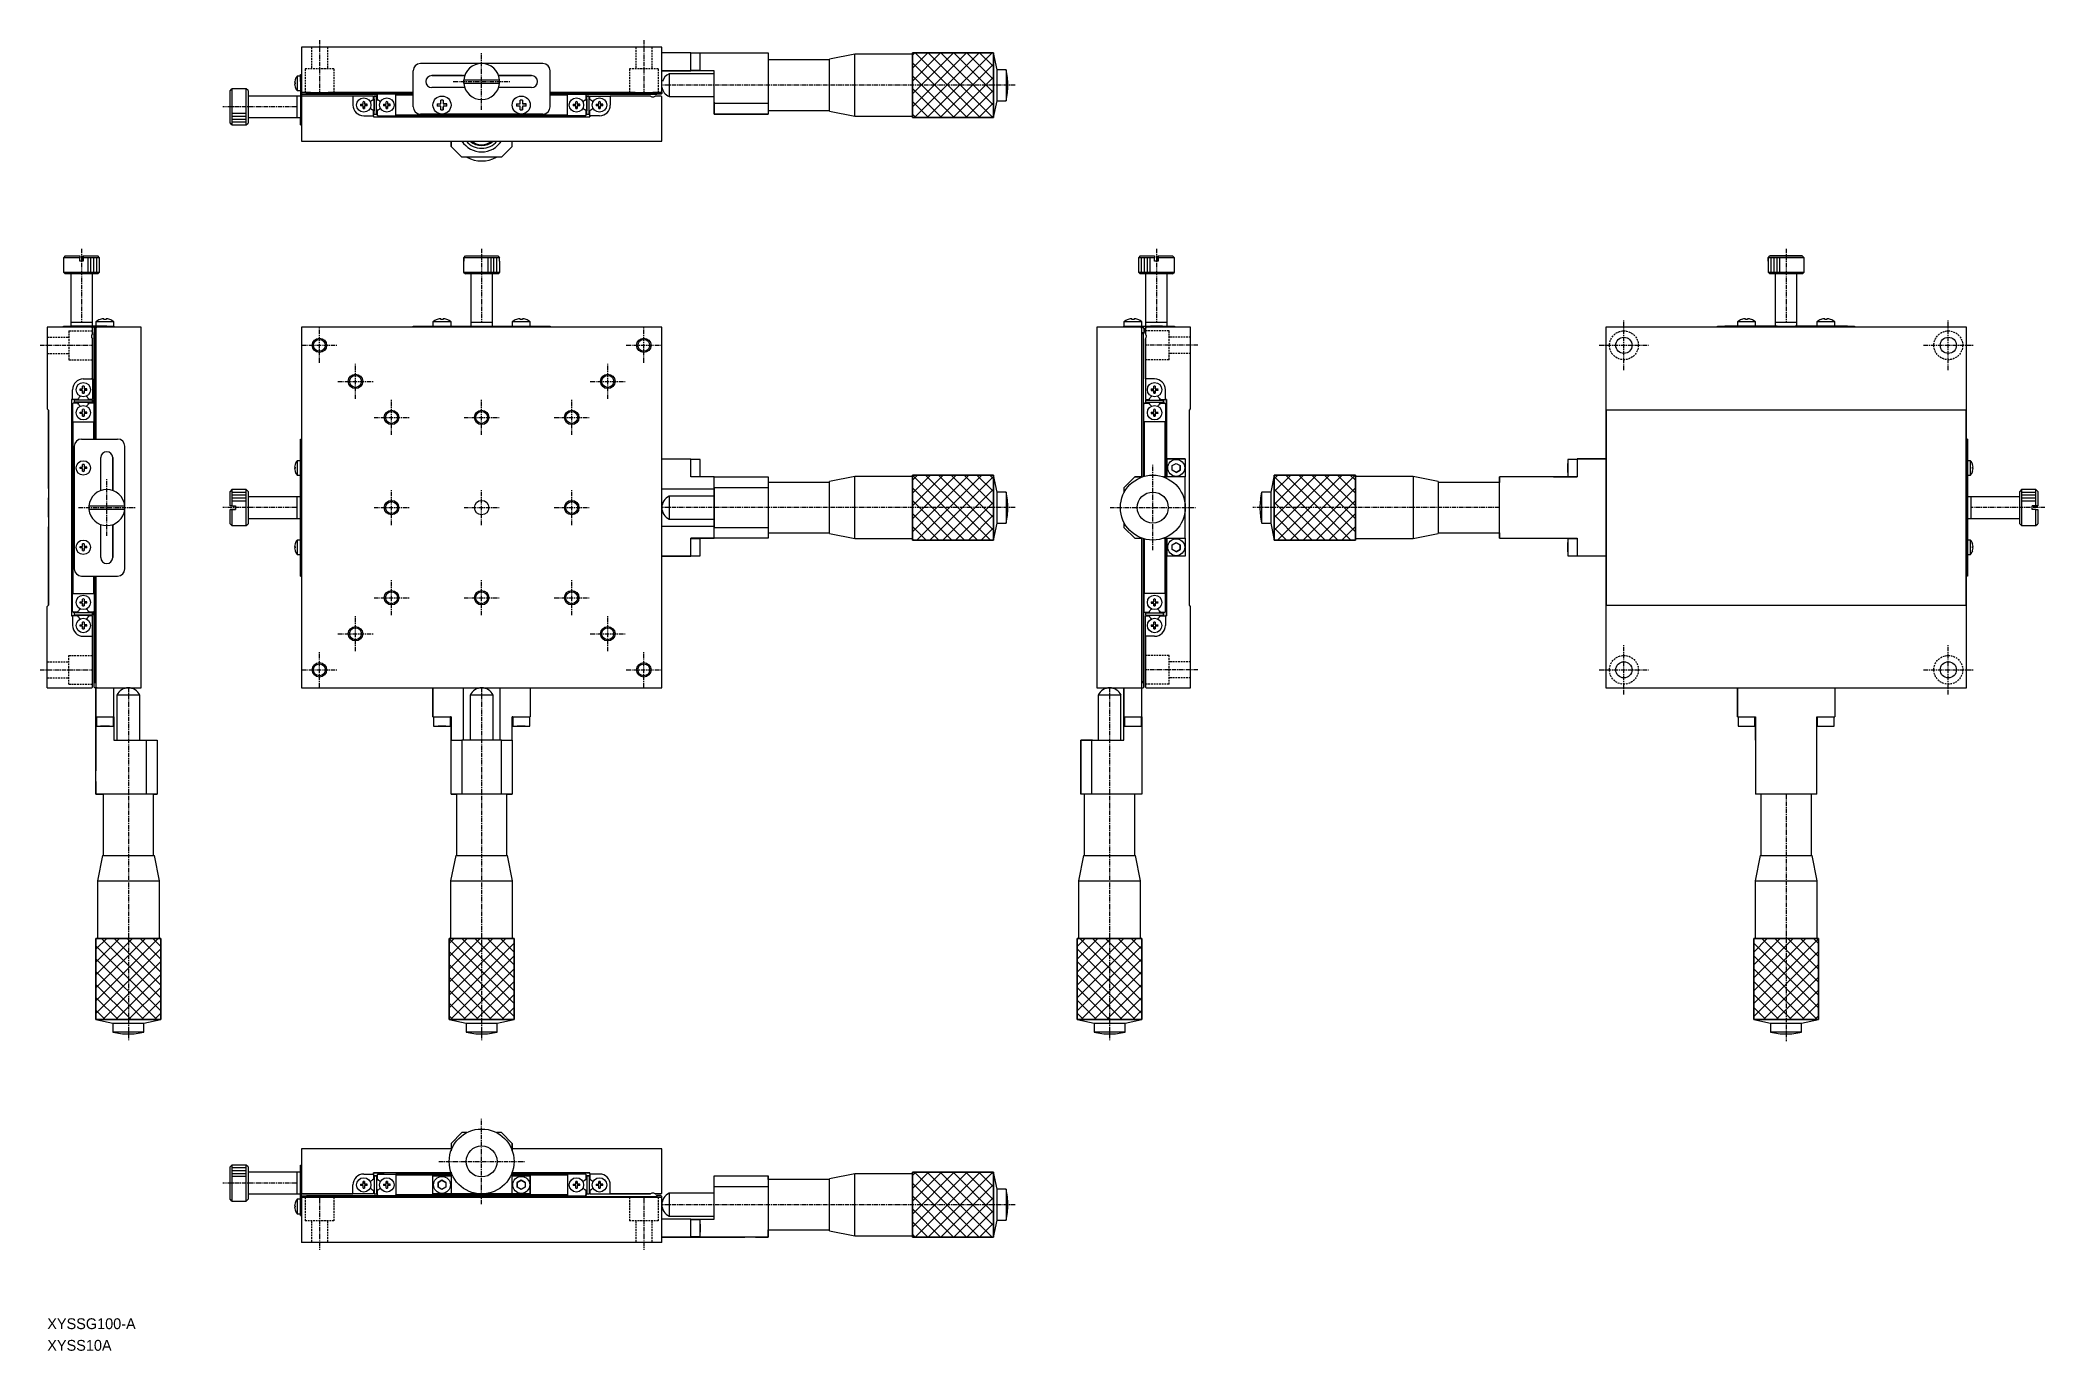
# Model space of a CAD drawing. Extents: x 349 to 905, y 78 to 441.
import ezdxf

# ---------------------------------------------------------------- set-up
doc = ezdxf.new("R2010")
doc.units = 0
doc.linetypes.add('CENTER', pattern=[2, 1.25, -0.25, 0.25, -0.25])
doc.linetypes.add('DASHED', pattern=[0.75, 0.5, -0.25])
doc.layers.get('0').update_dxf_attribs({"linetype": 'CONTINUOUS'})
doc.layers.add('CENTER', color=1, linetype='CENTER')

msp = doc.modelspace()

# ---------------------------------------------------------------- texts
at = {"color": 7, "linetype": 'CONTINUOUS'}
for s, p in [('XYSSG100-A', (351.04, 83.73)), ('XYSS10A', (351.04, 77.73))]:
    msp.add_text(s, height=3, dxfattribs=at).set_placement(p)

# ---------------------------------------------------------------- linework, layer by layer
at = {"color": 7, "linetype": 'CONTINUOUS'}
for p, q in [((521.55, 439.23), (421.55, 439.23)), ((421.55, 439.23), (421.55, 426.93)), ((471.55, 434.73), (454.55, 434.73)), ((488.55, 434.73), (471.55, 434.73)), ((521.55, 426.93), (521.55, 439.23)), ((529.55, 437.73), (521.55, 437.73)), ((529.55, 437.73), (551.05, 437.73)), ((529.55, 432.73), (529.55, 437.73)), ((532.15, 437.58), (529.55, 437.58)), ((532.15, 432.88), (532.15, 437.58)), ((551.05, 437.73), (551.05, 423.73)), ((568.05, 435.73), (551.05, 435.73)), ((575.05, 437.33), (568.05, 435.93)), ((568.05, 421.53), (568.05, 435.93)), ((591.05, 437.33), (575.05, 437.33)), ((575.05, 420.13), (575.05, 437.33)), ((591.05, 437.73), (613.55, 437.73)), ((591.05, 419.73), (591.05, 437.73)), ((614.55, 433.03), (613.55, 437.73)), ((613.55, 437.73), (613.55, 419.73)), ((419.66, 429.43), (419.8, 429.43)), ((419.8, 429.03), (419.66, 429.03)), ((419.8, 430.18), (419.8, 430.16)), ((419.8, 430.18), (419.8, 430.16)), ((419.8, 429.43), (419.8, 429.03)), ((419.8, 428.3), (419.8, 428.28)), ((419.8, 428.3), (419.8, 428.28)), ((421.25, 431.23), (420.35, 431.23)), ((420.35, 431.23), (420.35, 427.23)), ((421.25, 431.73), (421.55, 431.73)), ((421.25, 429.73), (421.25, 431.73)), ((421.25, 431.23), (421.25, 431.73)), ((421.25, 429.73), (421.25, 419.73)), ((452.55, 422.73), (452.55, 432.73)), ((452.55, 422.73), (452.55, 432.73)), ((466.26, 431.38), (457.7, 431.38)), ((457.7, 431.38), (466.83, 431.38)), ((466.83, 431.38), (466.49, 431.38)), ((466.58, 430.23), (476.53, 430.23)), ((476.53, 429.23), (466.58, 429.23)), ((467.08, 430.23), (476.02, 430.23)), ((485.4, 431.38), (476.27, 431.38)), ((476.27, 431.38), (485.4, 431.38)), ((490.55, 422.73), (490.55, 432.73)), ((529.55, 432.73), (521.55, 432.73)), ((521.55, 432.73), (529.55, 432.73)), ((536.05, 431.91), (523.55, 431.91)), ((523.55, 431.91), (523.55, 425.56)), ((529.55, 432.88), (532.15, 432.88)), ((536.05, 432.73), (529.55, 432.73)), ((536.05, 432.73), (529.55, 432.73)), ((536.05, 422.23), (536.05, 432.73)), ((536.05, 423.73), (536.05, 432.73)), ((617.05, 433.03), (614.55, 433.03)), ((614.55, 424.43), (614.55, 433.03)), ((617.05, 433.03), (617.05, 424.43)), ((401.75, 427.2), (402.25, 427.71)), ((401.75, 418.26), (401.75, 427.2)), ((403.25, 427.71), (402.25, 427.71)), ((402.25, 427.71), (402.25, 417.76)), ((406.25, 427.73), (403.25, 427.73)), ((403.25, 427.73), (403.25, 427.71)), ((406.75, 427.23), (406.25, 427.73)), ((406.25, 417.73), (406.25, 427.73)), ((406.75, 427.23), (406.75, 418.23)), ((420.25, 425.73), (406.75, 425.73)), ((421.25, 425.73), (420.25, 425.73)), ((420.25, 425.73), (420.25, 422.73)), ((420.25, 425.73), (420.25, 422.73)), ((420.25, 422.73), (420.25, 419.73)), ((420.25, 422.73), (420.25, 419.73)), ((420.35, 427.23), (421.25, 427.23)), ((421.25, 427.23), (421.25, 425.73)), ((421.25, 424.38), (421.25, 421.08)), ((421.75, 426.73), (421.55, 426.93)), ((421.55, 426.93), (421.75, 426.73)), ((421.55, 426.93), (421.55, 426.43)), ((421.55, 426.93), (421.55, 425.53)), ((421.75, 426.23), (421.55, 426.43)), ((421.55, 426.43), (421.75, 426.23)), ((421.75, 425.73), (421.55, 425.53)), ((421.55, 425.53), (421.55, 413.23)), ((424.1, 426.73), (421.75, 426.73)), ((421.75, 426.73), (421.85, 426.73)), ((421.75, 426.23), (422.95, 426.23)), ((421.75, 426.23), (422.95, 426.23)), ((421.85, 425.73), (421.75, 425.73)), ((421.85, 426.73), (452.55, 426.73)), ((435.85, 425.73), (421.85, 425.73)), ((422.95, 426.73), (422.95, 426.23)), ((422.95, 426.23), (422.95, 426.73)), ((423.05, 426.23), (422.95, 426.23)), ((422.95, 426.23), (423.05, 426.23)), ((423.25, 426.43), (423.05, 426.23)), ((426.55, 426.23), (423.05, 426.23)), ((423.05, 426.23), (442.75, 426.23)), ((423.25, 426.43), (423.25, 426.73)), ((452.55, 426.43), (423.25, 426.43)), ((424.1, 426.73), (429, 426.73)), ((442.75, 426.23), (426.55, 426.23)), ((426.55, 426.23), (430.55, 426.23)), ((426.55, 426.23), (430.55, 426.23)), ((452.55, 426.73), (429, 426.73)), ((442.75, 426.23), (430.55, 426.23)), ((430.55, 426.23), (442.75, 426.23)), ((441.55, 425.73), (435.85, 425.73)), ((435.85, 425.73), (435.85, 425.53)), ((435.85, 425.53), (435.85, 423.23)), ((437.92, 423.43), (438.47, 423.43)), ((437.92, 423.43), (438.65, 423.43)), ((438.65, 423.03), (437.92, 423.03)), ((438.65, 423.43), (438.65, 424.16)), ((438.65, 422.3), (438.65, 423.03)), ((439.05, 424.16), (439.05, 423.62)), ((439.05, 424.16), (439.05, 423.43)), ((439.05, 423.43), (439.78, 423.43)), ((439.05, 423.03), (439.05, 422.3)), ((439.78, 423.03), (439.05, 423.03)), ((439.05, 422.3), (439.05, 422.85)), ((439.78, 423.43), (439.24, 423.43)), ((441.26, 424.61), (441.55, 424.78)), ((441.26, 424.61), (441.55, 424.78)), ((441.55, 424.78), (441.55, 425.73)), ((441.75, 420.73), (441.75, 425.73)), ((441.75, 424.79), (441.75, 425.73)), ((441.75, 425.73), (442.35, 425.73)), ((442.35, 425.73), (441.75, 425.73)), ((441.75, 424.88), (441.75, 424.79)), ((441.75, 424.88), (441.75, 424.79)), ((441.75, 424.88), (441.75, 424.79)), ((441.75, 424.88), (441.75, 424.79)), ((441.75, 424.88), (441.75, 424.79)), ((441.75, 424.88), (441.75, 424.79)), ((441.75, 424.88), (441.75, 424.79)), ((441.75, 424.88), (441.75, 424.79)), ((441.75, 424.88), (441.75, 424.79)), ((441.75, 424.88), (441.75, 424.79)), ((441.75, 424.88), (441.75, 424.79)), ((441.75, 424.88), (441.75, 424.79)), ((441.75, 424.88), (441.75, 424.79)), ((441.75, 424.88), (441.75, 424.79)), ((441.75, 424.88), (441.75, 424.79)), ((441.75, 424.88), (441.75, 424.79)), ((441.75, 424.88), (441.75, 424.79)), ((441.75, 424.88), (441.75, 424.79)), ((441.75, 424.88), (441.75, 424.79)), ((441.75, 424.88), (441.75, 424.79)), ((441.75, 424.88), (441.75, 424.79)), ((441.75, 424.88), (441.75, 424.79)), ((441.75, 424.88), (441.75, 424.79)), ((441.75, 424.88), (441.75, 424.79)), ((441.75, 424.88), (441.75, 424.79)), ((441.75, 424.88), (441.75, 424.79)), ((441.75, 424.88), (441.75, 424.79)), ((441.75, 424.88), (441.75, 424.79)), ((441.75, 424.88), (441.75, 424.79)), ((441.75, 424.88), (441.75, 424.79)), ((441.75, 424.88), (441.75, 424.79)), ((441.75, 424.88), (441.75, 424.79)), ((441.75, 424.88), (441.75, 424.79)), ((441.75, 424.88), (441.75, 424.79)), ((441.75, 424.88), (441.75, 424.79)), ((441.75, 424.88), (441.75, 424.79)), ((441.75, 424.88), (441.75, 424.79)), ((441.75, 424.88), (441.75, 424.79)), ((441.75, 424.88), (441.75, 424.79)), ((441.75, 424.88), (441.75, 424.79)), ((441.75, 424.88), (441.75, 424.79)), ((441.75, 424.88), (441.75, 421.58)), ((442.35, 420.73), (442.35, 425.73)), ((442.55, 426.03), (442.75, 426.23)), ((442.55, 424.78), (442.55, 426.03)), ((442.55, 426.03), (442.55, 424.78)), ((442.85, 424.61), (442.55, 424.78)), ((442.55, 424.78), (442.85, 424.61)), ((442.85, 426.23), (442.75, 426.23)), ((447.75, 426.23), (442.85, 426.23)), ((444.32, 423.43), (444.87, 423.43)), ((444.32, 423.43), (445.05, 423.43)), ((445.05, 423.03), (444.32, 423.03)), ((445.05, 423.43), (445.05, 424.16)), ((445.05, 422.3), (445.05, 423.03)), ((445.45, 424.16), (445.45, 423.62)), ((445.45, 424.16), (445.45, 423.43)), ((445.45, 423.43), (446.18, 423.43)), ((445.45, 423.03), (445.45, 422.3)), ((446.18, 423.03), (445.45, 423.03)), ((445.45, 422.3), (445.45, 422.85)), ((446.18, 423.43), (445.64, 423.43)), ((452.55, 426.23), (447.75, 426.23)), ((447.75, 420.23), (447.75, 426.23)), ((447.75, 426.03), (447.75, 426.23)), ((447.75, 426.03), (452.55, 426.03)), ((447.75, 420.43), (447.75, 426.03)), ((466.83, 428.08), (457.7, 428.08)), ((459.24, 423.53), (459.91, 423.53)), ((459.24, 423.53), (460.25, 423.53)), ((460.25, 422.93), (459.24, 422.93)), ((460.25, 423.53), (460.25, 424.55)), ((460.25, 421.92), (460.25, 422.93)), ((460.85, 424.55), (460.85, 423.87)), ((460.85, 424.55), (460.85, 423.53)), ((460.85, 423.53), (461.87, 423.53)), ((460.85, 422.93), (460.85, 421.92)), ((461.87, 422.93), (460.85, 422.93)), ((461.87, 423.53), (461.19, 423.53)), ((485.4, 428.08), (476.27, 428.08)), ((481.24, 423.53), (481.91, 423.53)), ((481.24, 423.53), (482.25, 423.53)), ((482.25, 422.93), (481.24, 422.93)), ((482.25, 423.53), (482.25, 424.55)), ((482.25, 421.92), (482.25, 422.93)), ((482.85, 424.55), (482.85, 423.87)), ((482.85, 424.55), (482.85, 423.53)), ((482.85, 423.53), (483.87, 423.53)), ((482.85, 422.93), (482.85, 421.92)), ((483.87, 422.93), (482.85, 422.93)), ((483.87, 423.53), (483.19, 423.53)), ((514.1, 426.73), (490.55, 426.73)), ((490.55, 426.73), (521.25, 426.73)), ((519.85, 426.43), (490.55, 426.43)), ((495.35, 426.23), (490.55, 426.23)), ((490.55, 426.03), (495.35, 426.03)), ((495.35, 426.23), (500.25, 426.23)), ((495.35, 426.23), (495.35, 426.03)), ((495.35, 420.43), (495.35, 426.03)), ((496.92, 423.43), (497.47, 423.43)), ((496.92, 423.43), (497.65, 423.43)), ((497.65, 423.03), (496.92, 423.03)), ((497.65, 423.43), (497.65, 424.16)), ((497.65, 422.3), (497.65, 423.03)), ((498.05, 424.16), (498.05, 423.62)), ((498.05, 424.16), (498.05, 423.43)), ((498.05, 423.43), (498.78, 423.43)), ((498.05, 423.03), (498.05, 422.3)), ((498.78, 423.03), (498.05, 423.03)), ((498.05, 422.3), (498.05, 422.85)), ((498.78, 423.43), (498.24, 423.43)), ((500.35, 426.23), (500.25, 426.23)), ((500.55, 424.78), (500.26, 424.61)), ((500.26, 424.61), (500.55, 424.78)), ((520.05, 426.23), (500.35, 426.23)), ((500.35, 426.23), (520.05, 426.23)), ((500.35, 426.23), (500.55, 426.03)), ((500.55, 424.78), (500.55, 426.03)), ((500.75, 424.79), (500.75, 425.73)), ((500.75, 420.73), (500.75, 425.73)), ((500.75, 425.73), (501.35, 425.73)), ((501.35, 425.73), (500.75, 425.73)), ((500.75, 424.88), (500.75, 424.79)), ((500.75, 424.88), (500.75, 424.79)), ((500.75, 424.88), (500.75, 424.79)), ((500.75, 424.88), (500.75, 424.79)), ((500.75, 424.88), (500.75, 424.79)), ((500.75, 424.88), (500.75, 424.79)), ((500.75, 424.88), (500.75, 424.79)), ((500.75, 424.88), (500.75, 424.79)), ((500.75, 424.88), (500.75, 424.79)), ((500.75, 424.88), (500.75, 424.79)), ((500.75, 424.88), (500.75, 424.79)), ((500.75, 424.88), (500.75, 424.79)), ((500.75, 424.88), (500.75, 424.79)), ((500.75, 424.88), (500.75, 424.79)), ((500.75, 424.88), (500.75, 424.79)), ((500.75, 424.88), (500.75, 424.79)), ((500.75, 424.88), (500.75, 424.79)), ((500.75, 424.88), (500.75, 424.79)), ((500.75, 424.88), (500.75, 424.79)), ((500.75, 424.88), (500.75, 424.79)), ((500.75, 424.88), (500.75, 424.79)), ((500.75, 424.88), (500.75, 424.79)), ((500.75, 424.88), (500.75, 424.79)), ((500.75, 424.88), (500.75, 424.79)), ((500.75, 424.88), (500.75, 424.79)), ((500.75, 424.88), (500.75, 424.79)), ((500.75, 424.88), (500.75, 424.79)), ((500.75, 424.88), (500.75, 424.79)), ((500.75, 424.88), (500.75, 424.79)), ((500.75, 424.88), (500.75, 424.79)), ((500.75, 424.88), (500.75, 424.79)), ((500.75, 424.88), (500.75, 424.79)), ((500.75, 424.88), (500.75, 424.79)), ((500.75, 424.88), (500.75, 424.79)), ((500.75, 424.88), (500.75, 424.79)), ((500.75, 424.88), (500.75, 424.79)), ((500.75, 424.88), (500.75, 424.79)), ((500.75, 424.88), (500.75, 424.79)), ((500.75, 424.88), (500.75, 424.79)), ((500.75, 424.88), (500.75, 424.79)), ((500.75, 424.88), (500.75, 424.79)), ((500.75, 424.88), (500.75, 421.58)), ((501.35, 420.73), (501.35, 425.73)), ((501.55, 424.78), (501.55, 425.73)), ((501.55, 425.73), (507.25, 425.73)), ((501.55, 424.78), (501.55, 425.73)), ((501.85, 424.61), (501.55, 424.78)), ((501.85, 424.61), (501.55, 424.78)), ((503.32, 423.43), (503.87, 423.43)), ((503.32, 423.43), (504.05, 423.43)), ((504.05, 423.03), (503.32, 423.03)), ((504.05, 423.43), (504.05, 424.16)), ((504.05, 422.3), (504.05, 423.03)), ((504.45, 424.16), (504.45, 423.62)), ((504.45, 424.16), (504.45, 423.43)), ((504.45, 423.43), (505.18, 423.43)), ((504.45, 423.03), (504.45, 422.3)), ((505.18, 423.03), (504.45, 423.03)), ((504.45, 422.3), (504.45, 422.85)), ((505.18, 423.43), (504.64, 423.43)), ((518.39, 425.73), (507.25, 425.73)), ((507.25, 425.73), (507.25, 423.23)), ((507.25, 425.53), (507.25, 425.73)), ((507.25, 425.53), (507.25, 423.23)), ((514.1, 426.73), (519, 426.73)), ((518.39, 425.73), (518.74, 425.53)), ((521.35, 426.73), (519, 426.73)), ((519.36, 425.53), (519.71, 425.73)), ((521.25, 425.73), (519.71, 425.73)), ((519.85, 426.73), (519.85, 426.43)), ((520.05, 426.23), (519.85, 426.43)), ((520.15, 426.23), (520.05, 426.23)), ((520.05, 426.23), (520.15, 426.23)), ((520.15, 426.73), (520.15, 426.23)), ((521.35, 426.23), (520.15, 426.23)), ((521.35, 426.23), (520.15, 426.23)), ((521.25, 426.73), (521.35, 426.73)), ((521.35, 425.73), (521.25, 425.73)), ((521.55, 426.93), (521.35, 426.73)), ((521.55, 426.43), (521.35, 426.23)), ((521.35, 426.23), (521.55, 426.43)), ((521.55, 425.53), (521.35, 425.73)), ((521.55, 426.93), (521.55, 426.43)), ((521.55, 413.23), (521.55, 425.53)), ((523.55, 425.56), (536.05, 425.56)), ((536.05, 423.98), (536.05, 423.73)), ((536.05, 422.23), (536.05, 423.98)), ((536.05, 423.73), (536.05, 420.73)), ((536.05, 420.73), (536.05, 423.73)), ((536.05, 423.73), (551.05, 423.73)), ((551.05, 423.73), (551.05, 420.73)), ((613.55, 419.73), (614.55, 424.43)), ((614.55, 424.43), (617.05, 424.43)), ((402.25, 417.76), (401.75, 418.26)), ((402.25, 417.76), (403.25, 417.76)), ((403.25, 417.76), (403.25, 417.73)), ((403.25, 417.73), (406.25, 417.73)), ((406.25, 417.73), (406.75, 418.23)), ((406.75, 419.73), (420.25, 419.73)), ((420.25, 419.73), (421.25, 419.73)), ((421.25, 417.73), (421.25, 419.73)), ((421.25, 417.73), (421.25, 419.73)), ((421.25, 417.73), (421.55, 417.73)), ((421.55, 417.73), (421.25, 417.73)), ((438.85, 420.23), (441.55, 420.23)), ((441.55, 421.69), (441.26, 421.86)), ((441.55, 420.23), (441.55, 421.69)), ((441.55, 420.23), (441.55, 419.93)), ((441.55, 419.93), (501.55, 419.93)), ((441.75, 421.67), (441.75, 421.58)), ((441.75, 421.67), (441.75, 421.58)), ((441.75, 421.67), (441.75, 421.58)), ((441.75, 421.67), (441.75, 421.58)), ((441.75, 421.67), (441.75, 421.58)), ((441.75, 421.67), (441.75, 421.58)), ((441.75, 421.67), (441.75, 421.58)), ((441.75, 421.67), (441.75, 421.58)), ((441.75, 421.67), (441.75, 421.58)), ((441.75, 421.67), (441.75, 421.58)), ((441.75, 421.67), (441.75, 421.58)), ((441.75, 421.67), (441.75, 421.58)), ((441.75, 421.67), (441.75, 421.58)), ((441.75, 421.67), (441.75, 421.58)), ((441.75, 421.67), (441.75, 421.58)), ((441.75, 421.67), (441.75, 421.58)), ((441.75, 421.67), (441.75, 421.58)), ((441.75, 421.67), (441.75, 421.58)), ((441.75, 421.67), (441.75, 421.58)), ((441.75, 421.67), (441.75, 421.58)), ((441.75, 420.73), (441.75, 421.67)), ((441.75, 421.67), (441.75, 421.58)), ((441.75, 421.67), (441.75, 421.58)), ((441.75, 421.67), (441.75, 421.58)), ((441.75, 421.67), (441.75, 421.58)), ((441.75, 421.67), (441.75, 421.58)), ((441.75, 421.67), (441.75, 421.58)), ((441.75, 421.67), (441.75, 421.58)), ((441.75, 421.67), (441.75, 421.58)), ((441.75, 421.67), (441.75, 421.58)), ((441.75, 421.67), (441.75, 421.58)), ((441.75, 421.67), (441.75, 421.58)), ((441.75, 421.67), (441.75, 421.58)), ((441.75, 421.67), (441.75, 421.58)), ((441.75, 421.67), (441.75, 421.58)), ((441.75, 421.67), (441.75, 421.58)), ((441.75, 421.67), (441.75, 421.58)), ((441.75, 421.67), (441.75, 421.58)), ((441.75, 421.67), (441.75, 421.58)), ((441.75, 421.67), (441.75, 421.58)), ((441.75, 420.73), (442.35, 420.73)), ((442.85, 421.86), (442.55, 421.69)), ((442.55, 420.43), (442.55, 421.69)), ((442.55, 421.69), (442.55, 420.43)), ((442.75, 420.23), (442.55, 420.43)), ((442.75, 420.23), (442.55, 420.43)), ((442.75, 420.23), (442.85, 420.23)), ((442.85, 420.23), (442.75, 420.23)), ((442.85, 420.23), (447.75, 420.23)), ((442.85, 420.23), (447.75, 420.23)), ((495.35, 420.43), (447.75, 420.43)), ((447.75, 420.23), (447.75, 420.43)), ((458.05, 420.23), (447.75, 420.23)), ((447.75, 420.23), (495.35, 420.23)), ((452.3, 420.23), (458.05, 420.23)), ((452.3, 420.23), (458.05, 420.23)), ((452.3, 420.23), (458.05, 420.23)), ((452.3, 420.23), (458.05, 420.23)), ((460.55, 420.73), (454.55, 420.73)), ((454.55, 420.73), (460.55, 420.73)), ((482.55, 420.73), (460.55, 420.73)), ((460.55, 420.73), (482.55, 420.73)), ((460.85, 421.92), (460.85, 422.59)), ((488.55, 420.73), (482.55, 420.73)), ((482.55, 420.73), (488.55, 420.73)), ((482.85, 421.92), (482.85, 422.59)), ((485.05, 420.23), (490.8, 420.23)), ((485.05, 420.23), (490.8, 420.23)), ((485.05, 420.23), (490.8, 420.23)), ((485.05, 420.23), (490.8, 420.23)), ((495.35, 420.23), (485.05, 420.23)), ((495.35, 420.43), (495.35, 420.23)), ((500.25, 420.23), (495.35, 420.23)), ((500.25, 420.23), (495.35, 420.23)), ((500.35, 420.23), (500.25, 420.23)), ((500.25, 420.23), (500.35, 420.23)), ((500.55, 421.69), (500.26, 421.86)), ((500.55, 420.43), (500.35, 420.23)), ((500.35, 420.23), (500.55, 420.43)), ((500.55, 420.43), (500.55, 421.69)), ((500.75, 421.67), (500.75, 421.58)), ((500.75, 421.67), (500.75, 421.58)), ((500.75, 421.67), (500.75, 421.58)), ((500.75, 421.67), (500.75, 421.58)), ((500.75, 421.67), (500.75, 421.58)), ((500.75, 421.67), (500.75, 421.58)), ((500.75, 421.67), (500.75, 421.58)), ((500.75, 421.67), (500.75, 421.58)), ((500.75, 421.67), (500.75, 421.58)), ((500.75, 421.67), (500.75, 421.58)), ((500.75, 421.67), (500.75, 421.58)), ((500.75, 421.67), (500.75, 421.58)), ((500.75, 421.67), (500.75, 421.58)), ((500.75, 421.67), (500.75, 421.58)), ((500.75, 421.67), (500.75, 421.58)), ((500.75, 421.67), (500.75, 421.58)), ((500.75, 420.73), (500.75, 421.67)), ((500.75, 421.67), (500.75, 421.58)), ((500.75, 421.67), (500.75, 421.58)), ((500.75, 421.67), (500.75, 421.58)), ((500.75, 421.67), (500.75, 421.58)), ((500.75, 421.67), (500.75, 421.58)), ((500.75, 421.67), (500.75, 421.58)), ((500.75, 421.67), (500.75, 421.58)), ((500.75, 421.67), (500.75, 421.58)), ((500.75, 421.67), (500.75, 421.58)), ((500.75, 421.67), (500.75, 421.58)), ((500.75, 421.67), (500.75, 421.58)), ((500.75, 421.67), (500.75, 421.58)), ((500.75, 421.67), (500.75, 421.58)), ((500.75, 421.67), (500.75, 421.58)), ((500.75, 421.67), (500.75, 421.58)), ((500.75, 420.73), (501.35, 420.73)), ((501.55, 421.69), (501.85, 421.86)), ((501.55, 420.23), (501.55, 421.69)), ((501.55, 420.23), (501.55, 421.69)), ((501.55, 420.23), (501.55, 419.93)), ((504.25, 420.23), (501.55, 420.23)), ((501.55, 419.93), (501.55, 420.23)), ((536.05, 420.73), (551.05, 420.73)), ((551.05, 420.73), (536.05, 420.73)), ((551.05, 421.73), (568.05, 421.73)), ((568.05, 421.53), (575.05, 420.13)), ((575.05, 420.13), (591.05, 420.13)), ((613.55, 419.73), (591.05, 419.73)), ((421.55, 413.23), (521.55, 413.23)), ((463.05, 411.73), (463.05, 413.23)), ((463.05, 413.23), (463.05, 411.73)), ((466.05, 408.73), (463.05, 411.73)), ((463.05, 411.73), (466.05, 408.73)), ((480.05, 411.73), (477.05, 408.73)), ((477.05, 408.73), (480.05, 411.73)), ((480.05, 411.73), (480.05, 413.23)), ((477.05, 408.73), (466.05, 408.73)), ((477.05, 408.73), (466.05, 408.73)), ((356.04, 381.38), (355.54, 380.88)), ((355.54, 380.88), (355.54, 376.88)), ((360.04, 380.88), (355.54, 380.88)), ((356.04, 381.38), (360.04, 381.38)), ((356.04, 381.38), (360.04, 381.38)), ((360.04, 381.38), (360.04, 381.38)), ((360.04, 381.38), (360.04, 380.88)), ((361.04, 379.88), (360.04, 379.88)), ((360.04, 379.88), (360.04, 380.88)), ((361.04, 379.88), (360.04, 379.88)), ((361.04, 381.38), (361.04, 381.38)), ((361.04, 381.38), (361.04, 380.88)), ((361.04, 381.38), (365.04, 381.38)), ((361.04, 380.88), (361.04, 381.38)), ((361.04, 381.38), (365.04, 381.38)), ((361.04, 379.88), (361.04, 380.88)), ((361.04, 379.88), (361.04, 379.88)), ((361.04, 380.88), (361.04, 379.88)), ((365.54, 380.88), (361.04, 380.88)), ((365.54, 380.88), (365.04, 381.38)), ((365.54, 376.88), (365.54, 380.88)), ((466.55, 379.88), (466.55, 376.88)), ((466.58, 379.88), (466.55, 379.88)), ((466.58, 380.88), (467.08, 381.38)), ((466.58, 379.88), (466.58, 380.88)), ((476.53, 380.88), (466.58, 380.88)), ((466.58, 380.88), (466.58, 379.88)), ((467.08, 381.38), (476.02, 381.38)), ((476.02, 381.38), (476.53, 380.88)), ((476.53, 379.88), (476.53, 380.88)), ((476.55, 379.88), (476.53, 379.88)), ((476.55, 376.88), (476.55, 379.88)), ((654.26, 381.38), (653.76, 380.88)), ((653.76, 380.88), (653.76, 376.88)), ((658.26, 380.88), (653.76, 380.88)), ((654.26, 381.38), (658.26, 381.38)), ((658.26, 381.38), (658.26, 380.88)), ((658.26, 379.88), (658.26, 380.88)), ((659.26, 379.88), (658.26, 379.88)), ((659.26, 381.38), (663.26, 381.38)), ((659.26, 380.88), (659.26, 381.38)), ((659.26, 381.38), (659.26, 381.38)), ((659.26, 381.38), (659.26, 380.88)), ((659.26, 379.88), (659.26, 380.88)), ((659.26, 380.88), (659.26, 379.88)), ((663.76, 380.88), (659.26, 380.88)), ((663.76, 380.88), (663.26, 381.38)), ((663.76, 376.88), (663.76, 380.88)), ((828.47, 379.88), (828.47, 376.88)), ((828.49, 379.88), (828.47, 379.88)), ((828.49, 379.88), (828.47, 379.88)), ((828.49, 380.88), (828.99, 381.38)), ((838.44, 380.88), (828.49, 380.88)), ((828.49, 380.88), (828.49, 379.88)), ((828.49, 379.88), (828.49, 380.88)), ((837.94, 381.38), (828.99, 381.38)), ((828.99, 381.38), (837.94, 381.38)), ((837.94, 381.38), (838.44, 380.88)), ((838.44, 379.88), (838.44, 380.88)), ((838.47, 379.88), (838.44, 379.88)), ((838.47, 379.88), (838.44, 379.88)), ((838.47, 376.88), (838.47, 379.88)), ((355.54, 376.88), (356.04, 376.38)), ((355.54, 376.88), (365.54, 376.88)), ((365.04, 376.38), (356.04, 376.38)), ((357.54, 376.38), (357.54, 362.88)), ((363.54, 362.88), (363.54, 376.38)), ((365.04, 376.38), (365.54, 376.88)), ((466.55, 376.88), (467.05, 376.38)), ((466.55, 376.88), (476.55, 376.88)), ((476.05, 376.38), (467.05, 376.38)), ((468.55, 376.38), (467.05, 376.38)), ((468.55, 376.38), (468.55, 362.88)), ((474.55, 376.38), (468.55, 376.38)), ((474.55, 376.38), (468.55, 376.38)), ((474.55, 362.88), (474.55, 376.38)), ((476.05, 376.38), (474.55, 376.38)), ((476.05, 376.38), (476.55, 376.88)), ((653.76, 376.88), (654.26, 376.38)), ((653.76, 376.88), (658.76, 376.88)), ((658.76, 376.38), (654.26, 376.38)), ((655.76, 376.38), (654.26, 376.38)), ((655.76, 376.38), (655.76, 362.88)), ((658.76, 376.38), (655.76, 376.38)), ((661.76, 376.38), (655.76, 376.38)), ((658.76, 376.88), (663.76, 376.88)), ((661.76, 376.38), (658.76, 376.38)), ((663.26, 376.38), (658.76, 376.38)), ((661.76, 362.88), (661.76, 376.38)), ((663.26, 376.38), (661.76, 376.38)), ((663.26, 376.38), (663.76, 376.88)), ((828.47, 376.88), (828.97, 376.38)), ((828.47, 376.88), (838.47, 376.88)), ((837.97, 376.38), (828.97, 376.38)), ((830.47, 376.38), (830.47, 362.88)), ((836.47, 362.88), (836.47, 376.38)), ((837.97, 376.38), (838.47, 376.88)), ((363.34, 361.58), (351.04, 361.58)), ((351.04, 361.58), (351.04, 338.98)), ((355.54, 361.88), (355.54, 361.58)), ((355.54, 361.88), (357.54, 361.88)), ((355.54, 361.58), (355.54, 361.88)), ((357.54, 362.88), (357.54, 361.88)), ((363.54, 362.88), (357.54, 362.88)), ((363.54, 362.88), (357.54, 362.88)), ((367.54, 361.88), (357.54, 361.88)), ((363.54, 361.38), (363.34, 361.58)), ((364.24, 361.58), (363.34, 361.58)), ((364.24, 361.58), (363.34, 361.58)), ((363.54, 361.88), (363.54, 362.88)), ((364.04, 361.38), (364.24, 361.58)), ((364.24, 361.58), (364.04, 361.38)), ((364.74, 361.58), (364.24, 361.58)), ((364.54, 363.11), (364.54, 361.88)), ((369.54, 363.11), (364.54, 363.11)), ((364.54, 361.38), (364.74, 361.58)), ((364.74, 361.58), (364.54, 361.38)), ((377.04, 361.58), (364.74, 361.58)), ((365.73, 363.75), (365.69, 363.75)), ((365.73, 363.75), (365.69, 363.75)), ((366.74, 363.75), (366.74, 363.96)), ((367.34, 363.75), (366.74, 363.75)), ((367.34, 363.96), (367.34, 363.75)), ((367.54, 361.88), (369.54, 361.88)), ((368.39, 363.75), (368.36, 363.75)), ((368.39, 363.75), (368.36, 363.75)), ((369.54, 361.88), (369.54, 363.11)), ((369.54, 361.88), (369.54, 361.58)), ((377.04, 261.58), (377.04, 361.58)), ((521.55, 361.58), (421.55, 361.58)), ((421.55, 361.58), (421.55, 261.58)), ((452.55, 361.88), (452.55, 361.58)), ((452.55, 361.88), (454.55, 361.88)), ((452.55, 361.58), (452.55, 361.88)), ((454.55, 361.88), (460.55, 361.88)), ((458.05, 363.11), (458.05, 361.88)), ((463.05, 363.11), (458.05, 363.11)), ((459.24, 363.75), (459.2, 363.75)), ((459.24, 363.75), (459.2, 363.75)), ((460.25, 363.75), (460.25, 363.96)), ((460.85, 363.75), (460.25, 363.75)), ((460.55, 361.88), (482.55, 361.88)), ((460.85, 363.96), (460.85, 363.75)), ((461.9, 363.75), (461.87, 363.75)), ((461.9, 363.75), (461.87, 363.75)), ((463.05, 361.88), (463.05, 363.11)), ((468.55, 362.88), (468.55, 361.88)), ((471.55, 362.88), (468.55, 362.88)), ((471.55, 362.88), (468.55, 362.88)), ((474.55, 362.88), (471.55, 362.88)), ((474.55, 362.88), (471.55, 362.88)), ((474.55, 361.88), (474.55, 362.88)), ((480.05, 363.11), (480.05, 361.88)), ((485.05, 363.11), (480.05, 363.11)), ((481.24, 363.75), (481.2, 363.75)), ((481.24, 363.75), (481.2, 363.75)), ((482.25, 363.75), (482.25, 363.96)), ((482.85, 363.75), (482.25, 363.75)), ((482.55, 361.88), (488.55, 361.88)), ((482.85, 363.96), (482.85, 363.75)), ((483.9, 363.75), (483.87, 363.75)), ((483.9, 363.75), (483.87, 363.75)), ((485.05, 361.88), (485.05, 363.11)), ((488.55, 361.88), (490.55, 361.88)), ((490.55, 361.88), (490.55, 361.58)), ((521.55, 261.58), (521.55, 361.58)), ((654.56, 361.58), (642.26, 361.58)), ((642.26, 361.58), (642.26, 261.58)), ((649.76, 363.11), (649.76, 361.88)), ((652.26, 363.11), (649.76, 363.11)), ((649.76, 361.88), (649.76, 361.58)), ((649.76, 361.88), (651.76, 361.88)), ((649.76, 361.58), (649.76, 361.88)), ((650.94, 363.75), (650.91, 363.75)), ((650.94, 363.75), (650.91, 363.75)), ((651.76, 361.88), (661.76, 361.88)), ((651.96, 363.75), (651.96, 363.96)), ((652.56, 363.75), (651.96, 363.75)), ((654.76, 363.11), (652.26, 363.11)), ((652.56, 363.96), (652.56, 363.75)), ((653.61, 363.75), (653.58, 363.75)), ((653.61, 363.75), (653.58, 363.75)), ((654.76, 361.38), (654.56, 361.58)), ((654.56, 361.58), (655.06, 361.58)), ((654.76, 361.88), (654.76, 363.11)), ((654.76, 361.88), (655.76, 361.88)), ((655.26, 361.38), (655.06, 361.58)), ((655.76, 362.88), (655.76, 361.88)), ((661.76, 362.88), (655.76, 362.88)), ((661.76, 362.88), (655.76, 362.88)), ((655.76, 361.38), (655.96, 361.58)), ((655.96, 361.58), (655.76, 361.38)), ((668.26, 361.58), (655.96, 361.58)), ((660.41, 361.88), (657.11, 361.88)), ((661.76, 361.88), (661.76, 362.88)), ((661.76, 361.88), (663.76, 361.88)), ((661.76, 361.88), (663.76, 361.88)), ((663.76, 361.88), (663.76, 361.58)), ((668.26, 338.98), (668.26, 361.58)), ((883.47, 361.58), (783.47, 361.58)), ((783.47, 361.58), (783.47, 261.58)), ((814.47, 361.88), (814.47, 361.58)), ((814.47, 361.88), (816.47, 361.88)), ((814.47, 361.88), (816.47, 361.88)), ((814.47, 361.58), (814.47, 361.88)), ((816.47, 361.88), (850.47, 361.88)), ((819.97, 361.88), (816.47, 361.88)), ((819.62, 361.88), (817.97, 361.88)), ((819.62, 361.88), (817.97, 361.88)), ((819.62, 361.88), (830.47, 361.88)), ((830.96, 361.88), (819.62, 361.88)), ((819.97, 363.11), (819.97, 361.88)), ((824.97, 363.11), (819.97, 363.11)), ((821.15, 363.75), (821.12, 363.75)), ((821.15, 363.75), (821.12, 363.75)), ((822.17, 363.75), (822.17, 363.96)), ((822.77, 363.75), (822.17, 363.75)), ((822.77, 363.96), (822.77, 363.75)), ((823.82, 363.75), (823.78, 363.75)), ((823.82, 363.75), (823.78, 363.75)), ((824.97, 361.88), (824.97, 363.11)), ((830.47, 361.88), (824.97, 361.88)), ((830.47, 362.88), (830.47, 361.88)), ((833.47, 362.88), (830.47, 362.88)), ((833.47, 362.88), (830.47, 362.88)), ((836.47, 362.88), (833.47, 362.88)), ((836.47, 362.88), (833.47, 362.88)), ((847.32, 361.88), (835.97, 361.88)), ((836.47, 361.88), (836.47, 362.88)), ((841.97, 361.88), (836.47, 361.88)), ((836.47, 361.88), (847.32, 361.88)), ((841.97, 363.11), (841.97, 361.88)), ((846.97, 363.11), (841.97, 363.11)), ((843.15, 363.75), (843.12, 363.75)), ((843.15, 363.75), (843.12, 363.75)), ((844.17, 363.75), (844.17, 363.96)), ((844.77, 363.75), (844.17, 363.75)), ((844.77, 363.96), (844.77, 363.75)), ((845.82, 363.75), (845.78, 363.75)), ((845.82, 363.75), (845.78, 363.75)), ((846.97, 361.88), (846.97, 363.11)), ((850.47, 361.88), (846.97, 361.88)), ((848.97, 361.88), (847.32, 361.88)), ((848.97, 361.88), (847.32, 361.88)), ((850.47, 361.88), (852.47, 361.88)), ((850.47, 361.88), (852.47, 361.88)), ((852.47, 361.88), (852.47, 361.58)), ((883.47, 261.58), (883.47, 361.58)), ((363.54, 359.74), (363.34, 359.39)), ((363.34, 358.77), (363.54, 358.42)), ((363.54, 361.28), (363.54, 361.38)), ((363.54, 359.74), (363.54, 361.28)), ((363.54, 347.28), (363.54, 358.42)), ((364.04, 361.38), (364.04, 360.18)), ((364.04, 361.38), (364.04, 360.18)), ((364.04, 360.08), (364.04, 360.18)), ((364.04, 360.18), (364.54, 360.18)), ((364.04, 360.18), (364.04, 360.08)), ((364.04, 340.38), (364.04, 360.08)), ((364.24, 359.88), (364.04, 360.08)), ((364.04, 360.08), (364.04, 340.38)), ((364.24, 359.88), (364.54, 359.88)), ((364.24, 330.58), (364.24, 359.88)), ((364.54, 360.18), (364.54, 361.38)), ((364.54, 361.38), (364.54, 361.28)), ((364.54, 361.28), (364.54, 330.58)), ((364.54, 330.58), (364.54, 360.18)), ((654.76, 361.28), (654.76, 361.38)), ((654.76, 320.08), (654.76, 361.28)), ((654.76, 360.18), (655.26, 360.18)), ((654.76, 360.18), (655.26, 360.18)), ((654.76, 359.88), (655.06, 359.88)), ((655.26, 360.08), (655.06, 359.88)), ((655.06, 359.88), (655.06, 320.17)), ((655.26, 361.38), (655.26, 360.18)), ((655.26, 360.08), (655.26, 360.18)), ((655.76, 361.28), (655.76, 361.38)), ((655.76, 361.38), (655.76, 361.28)), ((655.76, 359.74), (655.76, 361.28)), ((655.76, 361.28), (655.76, 359.74)), ((655.76, 360.58), (655.76, 359.74)), ((655.76, 360.58), (655.76, 359.74)), ((655.76, 360.58), (655.76, 359.74)), ((655.76, 360.58), (655.76, 359.74)), ((655.96, 359.39), (655.76, 359.74)), ((655.76, 358.42), (655.96, 358.77)), ((655.76, 358.42), (655.76, 352.58)), ((655.76, 358.42), (655.76, 352.58)), ((655.76, 358.42), (655.76, 352.58)), ((655.76, 358.42), (655.76, 352.58)), ((655.76, 347.28), (655.76, 358.42)), ((655.76, 358.42), (655.76, 347.28)), ((360.84, 344.48), (360.84, 345.21)), ((361.04, 347.28), (363.54, 347.28)), ((361.04, 347.28), (363.34, 347.28)), ((361.24, 345.21), (361.24, 344.67)), ((361.24, 345.21), (361.24, 344.48)), ((363.54, 347.28), (363.34, 347.28)), ((363.54, 347.28), (363.54, 341.58)), ((655.76, 347.28), (655.76, 341.58)), ((655.76, 347.28), (655.76, 341.58)), ((655.96, 347.28), (655.76, 347.28)), ((658.26, 347.28), (655.96, 347.28)), ((658.06, 344.48), (658.06, 345.21)), ((658.46, 345.21), (658.46, 344.67)), ((658.46, 345.21), (658.46, 344.48)), ((357.74, 341.58), (358.04, 341.58)), ((357.74, 341.58), (357.74, 281.58)), ((358.04, 341.58), (357.74, 341.58)), ((358.04, 341.58), (358.04, 344.28)), ((359.5, 341.58), (358.04, 341.58)), ((359.5, 341.58), (358.04, 341.58)), ((358.04, 340.38), (358.24, 340.58)), ((358.24, 340.58), (358.04, 340.38)), ((358.04, 340.38), (358.04, 340.28)), ((358.04, 340.28), (358.04, 340.38)), ((358.04, 340.28), (358.04, 335.38)), ((358.04, 340.28), (358.04, 335.38)), ((359.5, 340.58), (358.24, 340.58)), ((363.54, 341.38), (358.54, 341.38)), ((358.54, 341.38), (358.54, 340.78)), ((363.54, 340.78), (358.54, 340.78)), ((359.49, 340.78), (358.54, 340.78)), ((359.39, 340.78), (359.49, 340.78)), ((359.39, 340.78), (359.49, 340.78)), ((359.39, 340.78), (359.49, 340.78)), ((359.39, 340.78), (359.49, 340.78)), ((359.39, 340.78), (359.49, 340.78)), ((359.39, 340.78), (359.49, 340.78)), ((359.39, 340.78), (359.49, 340.78)), ((359.39, 340.78), (359.49, 340.78)), ((359.39, 340.78), (359.49, 340.78)), ((359.39, 340.78), (359.49, 340.78)), ((359.39, 340.78), (359.49, 340.78)), ((359.39, 340.78), (359.49, 340.78)), ((359.39, 340.78), (359.49, 340.78)), ((359.39, 340.78), (359.49, 340.78)), ((359.39, 340.78), (359.49, 340.78)), ((359.39, 340.78), (359.49, 340.78)), ((359.39, 340.78), (359.49, 340.78)), ((359.39, 340.78), (359.49, 340.78)), ((359.39, 340.78), (359.49, 340.78)), ((359.39, 340.78), (359.49, 340.78)), ((359.39, 340.78), (362.69, 340.78)), ((359.67, 341.88), (359.5, 341.58)), ((359.67, 340.29), (359.5, 340.58)), ((360.12, 344.48), (360.66, 344.48)), ((360.12, 344.48), (360.84, 344.48)), ((360.84, 344.08), (360.12, 344.08)), ((360.84, 343.35), (360.84, 344.08)), ((361.24, 344.48), (361.97, 344.48)), ((361.24, 344.08), (361.24, 343.35)), ((361.97, 344.08), (361.24, 344.08)), ((361.24, 343.35), (361.24, 343.9)), ((361.97, 344.48), (361.43, 344.48)), ((362.59, 341.58), (362.42, 341.88)), ((362.59, 341.58), (362.42, 341.88)), ((362.42, 340.29), (362.59, 340.58)), ((362.59, 340.58), (362.42, 340.29)), ((363.54, 341.58), (362.59, 341.58)), ((363.54, 341.58), (362.59, 341.58)), ((363.84, 340.58), (362.59, 340.58)), ((362.6, 340.78), (362.69, 340.78)), ((362.6, 340.78), (362.69, 340.78)), ((362.6, 340.78), (362.69, 340.78)), ((362.6, 340.78), (362.69, 340.78)), ((362.6, 340.78), (362.69, 340.78)), ((362.6, 340.78), (362.69, 340.78)), ((362.6, 340.78), (362.69, 340.78)), ((362.6, 340.78), (362.69, 340.78)), ((362.6, 340.78), (362.69, 340.78)), ((362.6, 340.78), (362.69, 340.78)), ((362.6, 340.78), (362.69, 340.78)), ((362.6, 340.78), (362.69, 340.78)), ((362.6, 340.78), (362.69, 340.78)), ((362.6, 340.78), (362.69, 340.78)), ((362.6, 340.78), (362.69, 340.78)), ((362.6, 340.78), (362.69, 340.78)), ((362.6, 340.78), (362.69, 340.78)), ((362.6, 340.78), (362.69, 340.78)), ((362.6, 340.78), (362.69, 340.78)), ((362.6, 340.78), (362.69, 340.78)), ((362.6, 340.78), (362.69, 340.78)), ((363.54, 340.78), (362.6, 340.78)), ((362.6, 340.78), (362.69, 340.78)), ((362.6, 340.78), (362.69, 340.78)), ((362.6, 340.78), (362.69, 340.78)), ((362.6, 340.78), (362.69, 340.78)), ((362.6, 340.78), (362.69, 340.78)), ((362.6, 340.78), (362.69, 340.78)), ((362.6, 340.78), (362.69, 340.78)), ((362.6, 340.78), (362.69, 340.78)), ((362.6, 340.78), (362.69, 340.78)), ((362.6, 340.78), (362.69, 340.78)), ((362.6, 340.78), (362.69, 340.78)), ((362.6, 340.78), (362.69, 340.78)), ((362.6, 340.78), (362.69, 340.78)), ((362.6, 340.78), (362.69, 340.78)), ((362.6, 340.78), (362.69, 340.78)), ((362.6, 340.78), (362.69, 340.78)), ((362.6, 340.78), (362.69, 340.78)), ((362.6, 340.78), (362.69, 340.78)), ((362.6, 340.78), (362.69, 340.78)), ((362.6, 340.78), (362.69, 340.78)), ((363.54, 341.38), (363.54, 340.78)), ((363.54, 340.78), (363.54, 341.38)), ((363.84, 340.58), (364.04, 340.38)), ((364.04, 340.28), (364.04, 340.38)), ((364.04, 335.38), (364.04, 340.28)), ((655.46, 340.58), (655.26, 340.38)), ((655.26, 340.38), (655.46, 340.58)), ((655.26, 340.38), (655.26, 340.28)), ((655.26, 335.38), (655.26, 340.28)), ((655.46, 340.58), (656.71, 340.58)), ((656.71, 340.58), (655.46, 340.58)), ((655.76, 341.58), (656.71, 341.58)), ((655.76, 341.38), (655.76, 340.78)), ((655.76, 341.38), (660.76, 341.38)), ((655.76, 341.38), (656.7, 341.38)), ((655.76, 340.78), (660.76, 340.78)), ((656.61, 341.38), (656.7, 341.38)), ((656.61, 341.38), (656.7, 341.38)), ((656.61, 341.38), (656.7, 341.38)), ((656.61, 341.38), (656.7, 341.38)), ((656.61, 341.38), (656.7, 341.38)), ((656.61, 341.38), (656.7, 341.38)), ((656.61, 341.38), (656.7, 341.38)), ((656.61, 341.38), (656.7, 341.38)), ((656.61, 341.38), (656.7, 341.38)), ((656.61, 341.38), (656.7, 341.38)), ((656.61, 341.38), (656.7, 341.38)), ((656.61, 341.38), (656.7, 341.38)), ((656.61, 341.38), (656.7, 341.38)), ((656.61, 341.38), (656.7, 341.38)), ((656.61, 341.38), (656.7, 341.38)), ((656.61, 341.38), (656.7, 341.38)), ((656.61, 341.38), (656.7, 341.38)), ((656.61, 341.38), (658.26, 341.38)), ((656.71, 341.58), (656.88, 341.88)), ((656.88, 340.29), (656.71, 340.58)), ((657.33, 344.48), (658.06, 344.48)), ((657.33, 344.08), (657.87, 344.08)), ((658.06, 344.08), (657.33, 344.08)), ((658.06, 343.35), (658.06, 344.08)), ((658.26, 341.38), (659.91, 341.38)), ((658.46, 344.48), (659.19, 344.48)), ((658.46, 344.08), (658.46, 343.35)), ((659.19, 344.08), (658.46, 344.08)), ((658.46, 343.35), (658.46, 343.9)), ((659.19, 344.08), (658.65, 344.08)), ((659.63, 341.88), (659.8, 341.58)), ((659.63, 341.88), (659.8, 341.58)), ((659.63, 340.29), (659.8, 340.58)), ((659.8, 340.58), (659.63, 340.29)), ((659.8, 341.58), (661.26, 341.58)), ((659.8, 340.58), (661.06, 340.58)), ((661.06, 340.58), (659.8, 340.58)), ((659.82, 341.38), (659.91, 341.38)), ((659.82, 341.38), (659.91, 341.38)), ((659.82, 341.38), (659.91, 341.38)), ((659.82, 341.38), (659.91, 341.38)), ((659.82, 341.38), (659.91, 341.38)), ((659.82, 341.38), (659.91, 341.38)), ((659.82, 341.38), (659.91, 341.38)), ((659.82, 341.38), (659.91, 341.38)), ((659.82, 341.38), (659.91, 341.38)), ((659.82, 341.38), (659.91, 341.38)), ((659.82, 341.38), (659.91, 341.38)), ((659.82, 341.38), (659.91, 341.38)), ((659.82, 341.38), (659.91, 341.38)), ((659.82, 341.38), (659.91, 341.38)), ((659.82, 341.38), (659.91, 341.38)), ((659.82, 341.38), (659.91, 341.38)), ((659.82, 341.38), (659.91, 341.38)), ((659.82, 341.38), (659.91, 341.38)), ((659.82, 341.38), (659.91, 341.38)), ((659.82, 341.38), (659.91, 341.38)), ((659.82, 341.38), (659.91, 341.38)), ((659.82, 341.38), (660.76, 341.38)), ((659.82, 341.38), (659.91, 341.38)), ((659.82, 341.38), (659.91, 341.38)), ((659.82, 341.38), (659.91, 341.38)), ((659.82, 341.38), (659.91, 341.38)), ((659.82, 341.38), (659.91, 341.38)), ((659.82, 341.38), (659.91, 341.38)), ((659.82, 341.38), (659.91, 341.38)), ((659.82, 341.38), (659.91, 341.38)), ((659.82, 341.38), (659.91, 341.38)), ((659.82, 341.38), (659.91, 341.38)), ((659.82, 341.38), (659.91, 341.38)), ((659.82, 341.38), (659.91, 341.38)), ((659.82, 341.38), (659.91, 341.38)), ((659.82, 341.38), (659.91, 341.38)), ((659.82, 341.38), (659.91, 341.38)), ((659.82, 341.38), (659.91, 341.38)), ((659.82, 341.38), (659.91, 341.38)), ((659.82, 341.38), (659.91, 341.38)), ((659.82, 341.38), (659.91, 341.38)), ((659.82, 341.38), (659.91, 341.38)), ((660.76, 341.38), (660.76, 340.78)), ((660.76, 340.78), (660.76, 341.38)), ((661.26, 340.38), (661.06, 340.58)), ((661.26, 341.58), (661.26, 344.28)), ((661.26, 341.58), (661.26, 344.28)), ((661.56, 341.58), (661.26, 341.58)), ((661.26, 340.28), (661.26, 340.38)), ((661.26, 340.28), (661.26, 335.38)), ((661.56, 341.58), (661.56, 320.08)), ((661.56, 320.08), (661.56, 341.58)), ((351.39, 338.63), (351.04, 338.98)), ((351.04, 338.98), (351.39, 338.63)), ((351.39, 316.88), (351.39, 338.63)), ((351.39, 338.63), (351.39, 284.53)), ((358.04, 325.08), (358.04, 335.38)), ((358.04, 335.38), (358.24, 335.38)), ((358.04, 335.38), (358.04, 287.78)), ((358.24, 335.38), (363.84, 335.38)), ((358.24, 287.78), (358.24, 335.38)), ((360.12, 338.08), (360.66, 338.08)), ((360.12, 338.08), (360.84, 338.08)), ((360.84, 337.68), (360.12, 337.68)), ((360.84, 338.08), (360.84, 338.81)), ((360.84, 336.95), (360.84, 337.68)), ((361.24, 338.81), (361.24, 338.27)), ((361.24, 338.81), (361.24, 338.08)), ((361.24, 338.08), (361.97, 338.08)), ((361.24, 337.68), (361.24, 336.95)), ((361.97, 337.68), (361.24, 337.68)), ((361.24, 336.95), (361.24, 337.5)), ((361.97, 338.08), (361.43, 338.08)), ((363.84, 335.38), (364.04, 335.38)), ((363.84, 335.38), (363.84, 330.58)), ((364.04, 330.58), (364.04, 335.38)), ((661.26, 335.38), (655.26, 335.38)), ((655.26, 335.38), (655.46, 335.38)), ((655.26, 335.38), (655.26, 320.23)), ((661.06, 335.38), (655.46, 335.38)), ((655.46, 320.28), (655.46, 335.38)), ((657.33, 338.08), (658.06, 338.08)), ((657.33, 337.68), (657.87, 337.68)), ((658.06, 337.68), (657.33, 337.68)), ((658.06, 338.08), (658.06, 338.81)), ((658.06, 336.95), (658.06, 337.68)), ((658.46, 338.81), (658.46, 338.27)), ((658.46, 338.81), (658.46, 338.08)), ((658.46, 338.08), (659.19, 338.08)), ((658.46, 337.68), (658.46, 336.95)), ((659.19, 337.68), (658.46, 337.68)), ((658.46, 336.95), (658.46, 337.5)), ((659.19, 337.68), (658.65, 337.68)), ((661.06, 335.38), (661.06, 320.08)), ((661.06, 335.38), (661.26, 335.38)), ((661.26, 320.08), (661.26, 335.38)), ((667.91, 338.63), (668.26, 338.98)), ((667.91, 284.53), (667.91, 338.63)), ((883.32, 338.63), (783.62, 338.63)), ((783.62, 284.53), (783.62, 338.63)), ((883.32, 338.63), (883.32, 284.53)), ((351.39, 330.58), (351.39, 324.58)), ((351.39, 330.58), (351.39, 324.58)), ((351.39, 330.58), (351.39, 324.58)), ((351.39, 330.58), (351.39, 324.58)), ((358.04, 330.83), (358.04, 325.08)), ((358.04, 330.83), (358.04, 325.08)), ((358.04, 330.83), (358.04, 325.08)), ((358.04, 330.83), (358.04, 325.08)), ((358.54, 294.58), (358.54, 328.58)), ((358.54, 328.58), (358.54, 294.58)), ((360.54, 330.58), (370.54, 330.58)), ((372.54, 311.58), (372.54, 328.58)), ((421.25, 330.58), (421.55, 330.58)), ((421.25, 328.58), (421.25, 330.58)), ((421.25, 328.58), (421.25, 330.58)), ((421.25, 294.58), (421.25, 328.58)), ((421.25, 328.58), (421.25, 324.58)), ((661.56, 330.58), (661.56, 324.58)), ((661.56, 330.58), (661.56, 324.58)), ((661.56, 330.58), (661.56, 324.58)), ((661.56, 330.58), (661.56, 324.58)), ((883.77, 330.58), (883.47, 330.58)), ((883.47, 330.58), (883.77, 330.58)), ((883.77, 330.58), (883.77, 328.58)), ((883.77, 328.58), (883.77, 294.58)), ((360.12, 322.78), (360.66, 322.78)), ((360.12, 322.78), (360.84, 322.78)), ((360.84, 322.78), (360.84, 323.51)), ((361.24, 323.51), (361.24, 322.97)), ((361.24, 323.51), (361.24, 322.78)), ((361.24, 322.78), (361.97, 322.78)), ((361.97, 322.78), (361.43, 322.78)), ((365.89, 316.3), (365.89, 325.43)), ((369.19, 316.3), (369.19, 325.43)), ((369.19, 325.43), (369.19, 316.3)), ((419.66, 322.78), (419.8, 322.78)), ((419.8, 323.53), (419.8, 323.51)), ((419.8, 323.53), (419.8, 323.51)), ((419.8, 322.78), (419.8, 322.38)), ((421.25, 324.58), (420.35, 324.58)), ((420.35, 324.58), (420.35, 322.58)), ((421.25, 327.08), (421.25, 325.43)), ((421.25, 327.08), (421.25, 325.43)), ((421.25, 325.43), (421.25, 314.09)), ((421.25, 314.58), (421.25, 325.43)), ((521.55, 325.08), (529.55, 325.08)), ((529.55, 320.08), (529.55, 325.08)), ((532.15, 324.93), (529.55, 324.93)), ((532.15, 322.58), (532.15, 324.93)), ((666.76, 325.08), (661.76, 325.08)), ((661.76, 325.08), (666.76, 325.08)), ((661.76, 320.08), (661.76, 325.08)), ((661.76, 320.08), (661.76, 325.08)), ((663.16, 323.22), (664.26, 323.85)), ((663.16, 321.95), (663.16, 323.22)), ((664.26, 323.85), (665.36, 323.22)), ((665.36, 321.95), (665.36, 323.22)), ((665.36, 323.22), (665.36, 321.95)), ((666.76, 325.08), (666.76, 320.08)), ((775.47, 324.93), (772.87, 324.93)), ((772.87, 324.93), (772.87, 322.58)), ((772.87, 324.93), (772.87, 320.23)), ((772.87, 323.22), (772.87, 323.85)), ((772.87, 323.85), (772.87, 323.22)), ((772.87, 321.95), (772.87, 323.22)), ((772.87, 323.22), (772.87, 321.95)), ((775.47, 324.93), (775.47, 325.08)), ((783.47, 325.08), (775.47, 325.08)), ((775.47, 325.08), (783.47, 325.08)), ((775.47, 325.08), (775.47, 320.08)), ((884.66, 324.58), (883.77, 324.58)), ((884.66, 320.58), (884.66, 324.58)), ((885.22, 323.51), (885.22, 323.53)), ((885.22, 323.51), (885.22, 323.53)), ((885.22, 322.38), (885.22, 322.78)), ((885.22, 322.78), (885.35, 322.78)), ((358.04, 319.58), (358.04, 322.08)), ((360.84, 322.38), (360.12, 322.38)), ((360.84, 321.65), (360.84, 322.38)), ((361.24, 322.38), (361.24, 321.65)), ((361.97, 322.38), (361.24, 322.38)), ((361.24, 321.65), (361.24, 322.2)), ((419.8, 322.38), (419.66, 322.38)), ((419.8, 321.65), (419.8, 321.63)), ((419.8, 321.65), (419.8, 321.63)), ((420.35, 322.58), (420.35, 320.58)), ((420.35, 320.58), (421.25, 320.58)), ((421.25, 320.58), (421.25, 314.58)), ((529.55, 320.23), (532.15, 320.23)), ((536.05, 320.08), (529.55, 320.08)), ((532.15, 320.23), (532.15, 322.58)), ((536.05, 320.08), (551.05, 320.08)), ((536.05, 317.08), (536.05, 320.08)), ((536.05, 316.71), (536.05, 320.08)), ((536.05, 305.08), (536.05, 318.08)), ((536.05, 316.71), (536.05, 318.08)), ((551.05, 317.08), (536.05, 317.08)), ((536.05, 317.08), (536.05, 306.08)), ((551.05, 320.08), (551.05, 317.08)), ((568.05, 318.58), (551.05, 318.58)), ((551.05, 317.08), (551.05, 306.08)), ((575.05, 320.18), (568.05, 318.78)), ((568.05, 304.38), (568.05, 318.78)), ((568.05, 318.58), (568.05, 318.78)), ((568.05, 304.58), (568.05, 318.58)), ((591.05, 320.18), (575.05, 320.18)), ((575.05, 302.98), (575.05, 320.18)), ((591.05, 320.58), (591.05, 320.18)), ((591.05, 320.58), (591.05, 302.58)), ((591.05, 320.58), (613.55, 320.58)), ((591.05, 302.58), (591.05, 320.58)), ((614.55, 315.88), (613.55, 320.58)), ((613.55, 311.58), (613.55, 320.58)), ((613.55, 320.58), (613.55, 302.58)), ((652.76, 320.08), (649.76, 317.08)), ((649.76, 317.08), (652.76, 320.08)), ((649.76, 317.08), (649.76, 315.71)), ((649.76, 317.08), (649.76, 315.71)), ((652.76, 320.08), (654.8, 320.08)), ((654.8, 320.08), (652.76, 320.08)), ((660.72, 320.08), (661.76, 320.08)), ((666.76, 320.08), (660.72, 320.08)), ((666.76, 320.08), (661.76, 320.08)), ((664.26, 321.31), (663.16, 321.95)), ((664.26, 321.31), (665.36, 321.95)), ((665.36, 321.95), (664.26, 321.31)), ((666.76, 311.58), (666.76, 320.08)), ((691.47, 320.58), (690.47, 315.88)), ((691.47, 320.58), (713.97, 320.58)), ((691.47, 302.58), (691.47, 320.58)), ((713.97, 320.58), (713.97, 302.58)), ((729.97, 320.18), (713.97, 320.18)), ((736.97, 318.78), (729.97, 320.18)), ((729.97, 320.18), (729.97, 311.58)), ((736.97, 318.78), (736.97, 311.58)), ((753.97, 318.58), (736.97, 318.58)), ((753.97, 320.08), (753.97, 318.58)), ((768.97, 320.08), (753.97, 320.08)), ((753.97, 303.08), (753.97, 320.08)), ((775.47, 320.08), (753.97, 320.08)), ((768.97, 320.08), (775.47, 320.08)), ((772.87, 322.58), (772.87, 320.23)), ((772.87, 321.31), (772.87, 321.95)), ((772.87, 321.95), (772.87, 321.31)), ((772.87, 320.23), (775.47, 320.23)), ((775.47, 320.08), (775.47, 320.23)), ((883.77, 320.58), (884.66, 320.58)), ((885.35, 322.38), (885.22, 322.38)), ((885.22, 321.63), (885.22, 321.65)), ((885.22, 321.63), (885.22, 321.65)), ((351.39, 308.88), (351.39, 314.28)), ((351.39, 313.58), (351.39, 309.58)), ((351.39, 313.58), (351.39, 309.58)), ((362.57, 312.08), (372.52, 312.08)), ((372.54, 294.58), (372.54, 311.58)), ((402.25, 316.58), (401.75, 316.08)), ((401.75, 312.08), (401.75, 316.08)), ((401.75, 312.08), (401.75, 316.08)), ((402.25, 312.08), (401.75, 312.08)), ((406.25, 316.58), (402.25, 316.58)), ((402.25, 316.58), (402.25, 312.08)), ((402.25, 312.08), (403.25, 312.08)), ((403.25, 312.08), (403.25, 311.08)), ((403.25, 312.08), (403.25, 311.08)), ((406.75, 316.08), (406.25, 316.58)), ((406.25, 306.58), (406.25, 316.58)), ((406.75, 316.08), (406.75, 307.08)), ((420.25, 314.58), (406.75, 314.58)), ((421.25, 314.58), (420.25, 314.58)), ((420.25, 314.58), (420.25, 311.58)), ((420.25, 314.58), (420.25, 311.58)), ((420.25, 311.58), (420.25, 308.58)), ((420.25, 311.58), (420.25, 308.58)), ((536.05, 316.71), (521.55, 316.71)), ((536.05, 314.76), (523.55, 314.76)), ((523.55, 314.76), (523.55, 311.58)), ((523.55, 311.58), (523.55, 308.41)), ((617.05, 315.88), (614.55, 315.88)), ((614.55, 311.58), (614.55, 315.88)), ((614.55, 307.28), (614.55, 311.58)), ((617.05, 315.88), (617.05, 307.28)), ((666.76, 303.08), (666.76, 311.58)), ((690.47, 315.88), (687.97, 315.88)), ((687.97, 311.58), (687.97, 315.88)), ((687.97, 307.28), (687.97, 311.58)), ((690.47, 315.88), (690.47, 307.28)), ((729.97, 311.58), (729.97, 302.98)), ((736.97, 311.58), (736.97, 304.38)), ((884.77, 314.58), (883.77, 314.58)), ((898.27, 314.58), (884.77, 314.58)), ((884.77, 308.58), (884.77, 314.58)), ((884.77, 308.58), (884.77, 314.58)), ((898.77, 316.58), (898.27, 316.08)), ((898.27, 311.58), (898.27, 316.08)), ((898.27, 314.58), (898.27, 316.08)), ((898.27, 311.58), (898.27, 314.58)), ((898.27, 308.58), (898.27, 314.58)), ((898.27, 308.58), (898.27, 311.58)), ((898.27, 307.08), (898.27, 311.58)), ((902.77, 316.58), (898.77, 316.58)), ((898.77, 316.58), (898.77, 311.58)), ((898.77, 311.58), (898.77, 306.58)), ((901.77, 311.08), (901.77, 312.08)), ((901.77, 312.08), (902.77, 312.08)), ((902.77, 312.08), (901.77, 312.08)), ((903.27, 316.08), (902.77, 316.58)), ((902.77, 312.08), (902.77, 316.58)), ((902.77, 312.08), (903.27, 312.08)), ((903.27, 312.08), (902.77, 312.08)), ((903.27, 316.08), (903.27, 312.08)), ((351.39, 284.53), (351.39, 306.28)), ((372.52, 311.08), (362.57, 311.08)), ((365.89, 297.73), (365.89, 306.86)), ((369.19, 297.73), (369.19, 306.86)), ((369.19, 306.86), (369.19, 297.73)), ((401.75, 311.08), (402.25, 311.08)), ((401.75, 307.08), (401.75, 311.08)), ((402.25, 311.08), (401.75, 311.08)), ((401.75, 307.08), (401.75, 311.08)), ((401.75, 307.08), (402.25, 306.58)), ((403.25, 311.08), (402.25, 311.08)), ((402.25, 311.08), (402.25, 306.58)), ((402.25, 311.08), (403.25, 311.08)), ((402.25, 306.58), (406.25, 306.58)), ((406.25, 306.58), (406.75, 307.08)), ((406.75, 308.58), (420.25, 308.58)), ((420.25, 308.58), (421.25, 308.58)), ((421.25, 309.08), (421.25, 297.73)), ((421.25, 308.58), (421.25, 302.58)), ((421.25, 297.73), (421.25, 308.58)), ((521.55, 306.46), (536.05, 306.46)), ((523.55, 308.41), (536.05, 308.41)), ((536.05, 305.08), (536.05, 306.46)), ((536.05, 303.08), (536.05, 306.46)), ((536.05, 303.08), (536.05, 306.08)), ((536.05, 306.08), (551.05, 306.08)), ((551.05, 306.08), (551.05, 303.08)), ((613.55, 302.58), (614.55, 307.28)), ((614.55, 307.28), (617.05, 307.28)), ((649.76, 307.46), (649.76, 306.08)), ((649.76, 307.46), (649.76, 306.08)), ((652.76, 303.08), (649.76, 306.08)), ((649.76, 306.08), (652.76, 303.08)), ((687.97, 307.28), (690.47, 307.28)), ((690.47, 307.28), (691.47, 302.58)), ((883.77, 308.58), (884.77, 308.58)), ((884.77, 308.58), (898.27, 308.58)), ((898.27, 307.08), (898.27, 308.58)), ((898.27, 307.08), (898.77, 306.58)), ((898.77, 306.58), (902.77, 306.58)), ((902.77, 311.08), (901.77, 311.08)), ((902.77, 311.08), (903.27, 311.08)), ((902.77, 306.58), (902.77, 311.08)), ((902.77, 306.58), (903.27, 307.08)), ((903.27, 311.08), (903.27, 307.08)), ((360.12, 300.78), (360.66, 300.78)), ((360.12, 300.78), (360.84, 300.78)), ((360.84, 300.38), (360.12, 300.38)), ((360.84, 300.78), (360.84, 301.51)), ((360.84, 299.65), (360.84, 300.38)), ((361.24, 301.51), (361.24, 300.97)), ((361.24, 301.51), (361.24, 300.78)), ((361.24, 300.78), (361.97, 300.78)), ((361.24, 300.38), (361.24, 299.65)), ((361.97, 300.38), (361.24, 300.38)), ((361.97, 300.78), (361.43, 300.78)), ((419.66, 300.78), (419.8, 300.78)), ((419.8, 300.38), (419.66, 300.38)), ((419.8, 301.53), (419.8, 301.51)), ((419.8, 301.53), (419.8, 301.51)), ((419.8, 300.78), (419.8, 300.38)), ((421.25, 302.58), (420.35, 302.58)), ((420.35, 302.58), (420.35, 300.58)), ((420.35, 300.58), (420.35, 298.58)), ((529.55, 298.08), (529.55, 303.08)), ((529.55, 303.08), (536.05, 303.08)), ((551.05, 303.08), (529.55, 303.08)), ((532.15, 302.93), (529.55, 302.93)), ((532.15, 300.58), (532.15, 302.93)), ((532.15, 298.23), (532.15, 300.58)), ((551.05, 303.08), (536.05, 303.08)), ((551.05, 304.58), (568.05, 304.58)), ((568.05, 304.38), (568.05, 304.58)), ((568.05, 304.38), (575.05, 302.98)), ((575.05, 302.98), (591.05, 302.98)), ((591.05, 302.98), (591.05, 302.58)), ((613.55, 302.58), (591.05, 302.58)), ((652.76, 303.08), (654.8, 303.08)), ((654.76, 261.88), (654.76, 303.08)), ((655.06, 303), (655.06, 263.28)), ((655.26, 302.94), (655.26, 287.78)), ((655.46, 287.78), (655.46, 302.88)), ((660.72, 303.08), (666.76, 303.08)), ((661.06, 303.08), (661.06, 287.78)), ((661.26, 287.78), (661.26, 303.08)), ((661.56, 303.08), (661.56, 281.58)), ((661.56, 281.58), (661.56, 303.08)), ((661.76, 298.08), (661.76, 303.08)), ((661.76, 298.08), (661.76, 303.08)), ((663.16, 301.22), (664.26, 301.85)), ((663.16, 299.95), (663.16, 301.22)), ((664.26, 301.85), (665.36, 301.22)), ((665.36, 299.95), (665.36, 301.22)), ((665.36, 301.22), (665.36, 299.95)), ((666.76, 303.08), (666.76, 298.08)), ((713.97, 302.58), (691.47, 302.58)), ((713.97, 302.98), (729.97, 302.98)), ((729.97, 302.98), (736.97, 304.38)), ((736.97, 304.58), (753.97, 304.58)), ((753.97, 304.58), (753.97, 303.08)), ((753.97, 303.08), (775.47, 303.08)), ((775.47, 302.93), (772.87, 302.93)), ((772.87, 302.93), (772.87, 300.58)), ((772.87, 302.93), (772.87, 298.23)), ((772.87, 301.22), (772.87, 301.85)), ((772.87, 301.85), (772.87, 301.22)), ((772.87, 299.95), (772.87, 301.22)), ((772.87, 301.22), (772.87, 299.95)), ((772.87, 300.58), (772.87, 298.23)), ((775.47, 302.93), (775.47, 303.08)), ((775.47, 303.08), (775.47, 298.08)), ((884.66, 302.58), (883.77, 302.58)), ((884.66, 298.58), (884.66, 302.58)), ((885.22, 301.51), (885.22, 301.53)), ((885.22, 301.51), (885.22, 301.53)), ((885.22, 300.38), (885.22, 300.78)), ((885.22, 300.78), (885.35, 300.78)), ((885.35, 300.38), (885.22, 300.38)), ((351.39, 298.58), (351.39, 292.58)), ((351.39, 298.58), (351.39, 292.58)), ((351.39, 298.58), (351.39, 292.58)), ((351.39, 298.58), (351.39, 292.58)), ((358.04, 298.08), (358.04, 292.33)), ((358.04, 298.08), (358.04, 292.33)), ((358.04, 298.08), (358.04, 292.33)), ((358.04, 298.08), (358.04, 292.33)), ((358.04, 287.78), (358.04, 298.08)), ((361.24, 299.65), (361.24, 300.2)), ((419.8, 299.65), (419.8, 299.63)), ((419.8, 299.65), (419.8, 299.63)), ((420.35, 298.58), (421.25, 298.58)), ((421.25, 298.58), (421.25, 294.58)), ((421.25, 297.73), (421.25, 296.08)), ((421.25, 297.73), (421.25, 296.08)), ((521.55, 298.08), (529.55, 298.08)), ((529.55, 298.08), (521.55, 298.08)), ((529.55, 298.23), (532.15, 298.23)), ((661.56, 298.58), (661.56, 292.58)), ((661.56, 298.58), (661.56, 292.58)), ((661.56, 298.58), (661.56, 292.58)), ((661.56, 298.58), (661.56, 292.58)), ((666.76, 298.08), (661.76, 298.08)), ((664.26, 299.31), (663.16, 299.95)), ((664.26, 299.31), (665.36, 299.95)), ((665.36, 299.95), (664.26, 299.31)), ((772.87, 299.31), (772.87, 299.95)), ((772.87, 299.95), (772.87, 299.31)), ((772.87, 298.23), (775.47, 298.23)), ((775.47, 298.08), (775.47, 298.23)), ((783.47, 298.08), (775.47, 298.08)), ((883.77, 298.58), (884.66, 298.58)), ((885.22, 299.63), (885.22, 299.65)), ((885.22, 299.63), (885.22, 299.65)), ((360.54, 292.58), (366.71, 292.58)), ((360.54, 292.58), (370.54, 292.58)), ((363.84, 292.58), (363.84, 287.78)), ((364.04, 287.78), (364.04, 292.58)), ((364.24, 263.28), (364.24, 292.58)), ((364.54, 262.98), (364.54, 292.58)), ((364.54, 292.58), (364.54, 261.88)), ((368.38, 292.58), (370.54, 292.58)), ((421.25, 292.58), (421.25, 294.58)), ((421.25, 292.58), (421.25, 294.58)), ((421.25, 292.58), (421.55, 292.58)), ((421.55, 292.58), (421.25, 292.58)), ((883.77, 292.58), (883.47, 292.58)), ((883.77, 294.58), (883.77, 292.58)), ((351.04, 284.18), (351.39, 284.53)), ((351.39, 284.53), (351.04, 284.18)), ((351.04, 261.58), (351.04, 284.18)), ((358.04, 282.88), (358.04, 287.78)), ((358.04, 282.88), (358.04, 287.78)), ((358.04, 287.78), (364.04, 287.78)), ((358.24, 287.78), (358.04, 287.78)), ((358.24, 287.78), (363.84, 287.78)), ((360.12, 285.48), (360.66, 285.48)), ((360.12, 285.48), (360.84, 285.48)), ((360.84, 285.08), (360.12, 285.08)), ((360.84, 285.48), (360.84, 286.21)), ((360.84, 284.35), (360.84, 285.08)), ((361.24, 286.21), (361.24, 285.67)), ((361.24, 286.21), (361.24, 285.48)), ((361.24, 285.48), (361.97, 285.48)), ((361.24, 285.08), (361.24, 284.35)), ((361.97, 285.08), (361.24, 285.08)), ((361.24, 284.35), (361.24, 284.9)), ((361.97, 285.48), (361.43, 285.48)), ((364.04, 287.78), (363.84, 287.78)), ((364.04, 287.78), (364.04, 282.88)), ((655.26, 287.78), (655.26, 282.88)), ((655.46, 287.78), (655.26, 287.78)), ((655.26, 263.08), (655.26, 287.78)), ((661.06, 287.78), (655.46, 287.78)), ((657.33, 285.48), (658.06, 285.48)), ((657.33, 285.08), (657.87, 285.08)), ((658.06, 285.08), (657.33, 285.08)), ((658.06, 285.48), (658.06, 286.21)), ((658.06, 284.35), (658.06, 285.08)), ((658.46, 286.21), (658.46, 285.67)), ((658.46, 286.21), (658.46, 285.48)), ((658.46, 285.48), (659.19, 285.48)), ((658.46, 285.08), (658.46, 284.35)), ((659.19, 285.08), (658.46, 285.08)), ((658.46, 284.35), (658.46, 284.9)), ((659.19, 285.08), (658.65, 285.08)), ((661.26, 287.78), (661.06, 287.78)), ((661.26, 282.88), (661.26, 287.78)), ((668.26, 284.18), (667.91, 284.53)), ((668.26, 261.58), (668.26, 284.18)), ((783.62, 284.53), (883.32, 284.53)), ((357.74, 281.58), (358.04, 281.58)), ((358.04, 282.78), (358.04, 282.88)), ((358.04, 282.88), (358.04, 282.78)), ((358.04, 282.78), (358.24, 282.58)), ((358.04, 282.78), (358.24, 282.58)), ((359.5, 281.58), (358.04, 281.58)), ((358.04, 281.58), (358.04, 278.88)), ((359.5, 282.58), (358.24, 282.58)), ((358.24, 282.58), (359.5, 282.58)), ((363.54, 282.38), (358.54, 282.38)), ((358.54, 282.38), (358.54, 281.78)), ((363.54, 281.78), (358.54, 281.78)), ((359.49, 281.78), (358.54, 281.78)), ((359.39, 281.78), (359.49, 281.78)), ((359.39, 281.78), (359.49, 281.78)), ((359.39, 281.78), (359.49, 281.78)), ((359.39, 281.78), (359.49, 281.78)), ((359.39, 281.78), (359.49, 281.78)), ((359.39, 281.78), (359.49, 281.78)), ((359.39, 281.78), (359.49, 281.78)), ((359.39, 281.78), (359.49, 281.78)), ((359.39, 281.78), (359.49, 281.78)), ((359.39, 281.78), (359.49, 281.78)), ((359.39, 281.78), (359.49, 281.78)), ((359.39, 281.78), (359.49, 281.78)), ((359.39, 281.78), (362.69, 281.78)), ((359.5, 282.58), (359.67, 282.88)), ((359.67, 281.29), (359.5, 281.58)), ((360.12, 279.08), (360.66, 279.08)), ((360.12, 279.08), (360.84, 279.08)), ((360.84, 278.68), (360.12, 278.68)), ((360.84, 279.08), (360.84, 279.81)), ((360.84, 277.95), (360.84, 278.68)), ((361.24, 279.81), (361.24, 279.27)), ((361.24, 279.81), (361.24, 279.08)), ((361.24, 279.08), (361.97, 279.08)), ((361.24, 278.68), (361.24, 277.95)), ((361.97, 278.68), (361.24, 278.68)), ((361.24, 277.95), (361.24, 278.5)), ((361.97, 279.08), (361.43, 279.08)), ((362.59, 282.58), (362.42, 282.88)), ((362.42, 282.88), (362.59, 282.58)), ((362.59, 281.58), (362.42, 281.29)), ((362.59, 281.58), (362.42, 281.29)), ((363.84, 282.58), (362.59, 282.58)), ((362.59, 282.58), (363.84, 282.58)), ((363.54, 281.58), (362.59, 281.58)), ((362.6, 281.78), (362.69, 281.78)), ((362.6, 281.78), (362.69, 281.78)), ((362.6, 281.78), (362.69, 281.78)), ((362.6, 281.78), (362.69, 281.78)), ((362.6, 281.78), (362.69, 281.78)), ((362.6, 281.78), (362.69, 281.78)), ((362.6, 281.78), (362.69, 281.78)), ((362.6, 281.78), (362.69, 281.78)), ((362.6, 281.78), (362.69, 281.78)), ((362.6, 281.78), (362.69, 281.78)), ((362.6, 281.78), (362.69, 281.78)), ((362.6, 281.78), (362.69, 281.78)), ((362.6, 281.78), (362.69, 281.78)), ((362.6, 281.78), (362.69, 281.78)), ((362.6, 281.78), (362.69, 281.78)), ((362.6, 281.78), (362.69, 281.78)), ((362.6, 281.78), (362.69, 281.78)), ((362.6, 281.78), (362.69, 281.78)), ((362.6, 281.78), (362.69, 281.78)), ((362.6, 281.78), (362.69, 281.78)), ((362.6, 281.78), (362.69, 281.78)), ((363.54, 281.78), (362.6, 281.78)), ((362.6, 281.78), (362.69, 281.78)), ((362.6, 281.78), (362.69, 281.78)), ((362.6, 281.78), (362.69, 281.78)), ((362.6, 281.78), (362.69, 281.78)), ((362.6, 281.78), (362.69, 281.78)), ((362.6, 281.78), (362.69, 281.78)), ((362.6, 281.78), (362.69, 281.78)), ((362.6, 281.78), (362.69, 281.78)), ((362.6, 281.78), (362.69, 281.78)), ((362.6, 281.78), (362.69, 281.78)), ((362.6, 281.78), (362.69, 281.78)), ((362.6, 281.78), (362.69, 281.78)), ((362.6, 281.78), (362.69, 281.78)), ((362.6, 281.78), (362.69, 281.78)), ((362.6, 281.78), (362.69, 281.78)), ((362.6, 281.78), (362.69, 281.78)), ((362.6, 281.78), (362.69, 281.78)), ((362.6, 281.78), (362.69, 281.78)), ((362.6, 281.78), (362.69, 281.78)), ((362.6, 281.78), (362.69, 281.78)), ((363.54, 282.38), (363.54, 281.78)), ((363.54, 281.78), (363.54, 282.38)), ((363.54, 275.88), (363.54, 281.58)), ((363.84, 282.58), (364.04, 282.78)), ((364.04, 282.78), (364.04, 282.88)), ((364.04, 266.58), (364.04, 282.78)), ((364.04, 282.78), (364.04, 270.58)), ((364.04, 270.58), (364.04, 282.78)), ((364.04, 282.78), (364.04, 263.08)), ((655.26, 282.88), (655.26, 282.78)), ((655.46, 282.58), (655.26, 282.78)), ((655.46, 282.58), (655.26, 282.78)), ((655.46, 282.58), (656.71, 282.58)), ((655.76, 282.38), (656.7, 282.38)), ((655.76, 282.38), (655.76, 281.78)), ((655.76, 282.38), (660.76, 282.38)), ((655.76, 281.78), (660.76, 281.78)), ((655.76, 281.58), (656.71, 281.58)), ((655.76, 281.58), (656.71, 281.58)), ((655.76, 275.88), (655.76, 281.58)), ((655.76, 275.88), (655.76, 281.58)), ((656.61, 282.38), (656.7, 282.38)), ((656.61, 282.38), (656.7, 282.38)), ((656.61, 282.38), (656.7, 282.38)), ((656.61, 282.38), (656.7, 282.38)), ((656.61, 282.38), (656.7, 282.38)), ((656.61, 282.38), (656.7, 282.38)), ((656.61, 282.38), (656.7, 282.38)), ((656.61, 282.38), (656.7, 282.38)), ((656.61, 282.38), (656.7, 282.38)), ((656.61, 282.38), (656.7, 282.38)), ((656.61, 282.38), (656.7, 282.38)), ((656.61, 282.38), (656.7, 282.38)), ((656.61, 282.38), (656.7, 282.38)), ((656.61, 282.38), (656.7, 282.38)), ((656.61, 282.38), (656.7, 282.38)), ((656.61, 282.38), (656.7, 282.38)), ((656.61, 282.38), (656.7, 282.38)), ((656.61, 282.38), (656.7, 282.38)), ((656.61, 282.38), (656.7, 282.38)), ((656.61, 282.38), (656.7, 282.38)), ((656.61, 282.38), (656.7, 282.38)), ((656.61, 282.38), (656.7, 282.38)), ((656.61, 282.38), (656.7, 282.38)), ((656.61, 282.38), (656.7, 282.38)), ((656.61, 282.38), (656.7, 282.38)), ((656.61, 282.38), (656.7, 282.38)), ((656.61, 282.38), (656.7, 282.38)), ((656.61, 282.38), (656.7, 282.38)), ((656.61, 282.38), (656.7, 282.38)), ((656.61, 282.38), (658.26, 282.38)), ((656.71, 282.58), (656.88, 282.88)), ((656.71, 281.58), (656.88, 281.29)), ((657.33, 279.08), (658.06, 279.08)), ((657.33, 278.68), (657.87, 278.68)), ((658.06, 278.68), (657.33, 278.68)), ((658.06, 279.08), (658.06, 279.81)), ((658.06, 277.95), (658.06, 278.68)), ((658.26, 282.38), (659.91, 282.38)), ((658.46, 279.81), (658.46, 279.27)), ((658.46, 279.81), (658.46, 279.08)), ((658.46, 279.08), (659.19, 279.08)), ((658.46, 278.68), (658.46, 277.95)), ((659.19, 278.68), (658.46, 278.68)), ((658.46, 277.95), (658.46, 278.5)), ((659.19, 278.68), (658.65, 278.68)), ((659.8, 282.58), (659.63, 282.88)), ((659.63, 282.88), (659.8, 282.58)), ((659.63, 281.29), (659.8, 281.58)), ((659.63, 281.29), (659.8, 281.58)), ((659.8, 282.58), (661.06, 282.58)), ((659.8, 281.58), (661.26, 281.58)), ((659.8, 281.58), (661.26, 281.58)), ((659.82, 282.38), (659.91, 282.38)), ((659.82, 282.38), (659.91, 282.38)), ((659.82, 282.38), (659.91, 282.38)), ((659.82, 282.38), (659.91, 282.38)), ((659.82, 282.38), (659.91, 282.38)), ((659.82, 282.38), (659.91, 282.38)), ((659.82, 282.38), (659.91, 282.38)), ((659.82, 282.38), (659.91, 282.38)), ((659.82, 282.38), (659.91, 282.38)), ((659.82, 282.38), (659.91, 282.38)), ((659.82, 282.38), (659.91, 282.38)), ((659.82, 282.38), (659.91, 282.38)), ((659.82, 282.38), (659.91, 282.38)), ((659.82, 282.38), (659.91, 282.38)), ((659.82, 282.38), (659.91, 282.38)), ((659.82, 282.38), (659.91, 282.38)), ((659.82, 282.38), (659.91, 282.38)), ((659.82, 282.38), (659.91, 282.38)), ((659.82, 282.38), (659.91, 282.38)), ((659.82, 282.38), (659.91, 282.38)), ((659.82, 282.38), (659.91, 282.38)), ((659.82, 282.38), (660.76, 282.38)), ((659.82, 282.38), (659.91, 282.38)), ((659.82, 282.38), (659.91, 282.38)), ((659.82, 282.38), (659.91, 282.38)), ((659.82, 282.38), (659.91, 282.38)), ((659.82, 282.38), (659.91, 282.38)), ((659.82, 282.38), (659.91, 282.38)), ((659.82, 282.38), (659.91, 282.38)), ((659.82, 282.38), (659.91, 282.38)), ((659.82, 282.38), (659.91, 282.38)), ((659.82, 282.38), (659.91, 282.38)), ((659.82, 282.38), (659.91, 282.38)), ((659.82, 282.38), (659.91, 282.38)), ((659.82, 282.38), (659.91, 282.38)), ((659.82, 282.38), (659.91, 282.38)), ((659.82, 282.38), (659.91, 282.38)), ((659.82, 282.38), (659.91, 282.38)), ((659.82, 282.38), (659.91, 282.38)), ((659.82, 282.38), (659.91, 282.38)), ((659.82, 282.38), (659.91, 282.38)), ((659.82, 282.38), (659.91, 282.38)), ((660.76, 282.38), (660.76, 281.78)), ((660.76, 281.78), (660.76, 282.38)), ((661.26, 282.78), (661.06, 282.58)), ((661.26, 282.78), (661.26, 282.88)), ((661.26, 281.58), (661.26, 278.88)), ((661.56, 281.58), (661.26, 281.58)), ((661.26, 281.58), (661.56, 281.58)), ((661.26, 281.58), (661.26, 278.88)), ((361.04, 275.88), (363.34, 275.88)), ((363.34, 275.88), (363.54, 275.88)), ((363.54, 261.88), (363.54, 275.88)), ((655.76, 261.88), (655.76, 275.88)), ((658.26, 275.88), (655.76, 275.88)), ((655.76, 275.88), (655.96, 275.88)), ((655.76, 275.88), (655.76, 261.88)), ((658.26, 275.88), (655.96, 275.88)), ((364.04, 270.58), (364.04, 266.58)), ((364.04, 270.58), (364.04, 266.58)), ((655.76, 270.58), (655.76, 262.58)), ((655.76, 270.58), (655.76, 262.58)), ((655.76, 270.58), (655.76, 262.58)), ((655.76, 270.58), (655.76, 262.58)), ((351.04, 261.58), (363.34, 261.58)), ((363.34, 261.58), (363.54, 261.78)), ((363.54, 261.78), (363.54, 261.88)), ((364.04, 263.08), (364.04, 266.58)), ((364.24, 263.28), (364.04, 263.08)), ((364.04, 262.98), (364.04, 263.08)), ((364.04, 263.08), (364.04, 262.98)), ((364.54, 262.98), (364.04, 262.98)), ((364.04, 261.78), (364.04, 262.98)), ((364.04, 261.78), (364.04, 262.98)), ((364.54, 262.98), (364.04, 262.98)), ((364.24, 261.58), (364.04, 261.78)), ((364.04, 261.78), (364.24, 261.58)), ((364.54, 263.28), (364.24, 263.28)), ((364.54, 261.58), (364.24, 261.58)), ((364.74, 261.58), (364.24, 261.58)), ((364.54, 262.98), (364.54, 261.78)), ((364.54, 261.88), (364.54, 261.78)), ((364.74, 261.58), (364.54, 261.78)), ((364.54, 261.78), (364.74, 261.58)), ((364.54, 261.58), (364.54, 253.58)), ((364.54, 253.58), (364.54, 261.58)), ((364.74, 261.58), (377.04, 261.58)), ((369.54, 253.58), (369.54, 261.58)), ((421.55, 261.58), (521.55, 261.58)), ((458.05, 261.58), (458.05, 253.58)), ((458.05, 253.58), (458.05, 261.58)), ((466.43, 261.58), (466.43, 247.08)), ((476.68, 247.08), (476.68, 261.58)), ((485.05, 261.58), (485.05, 253.58)), ((642.26, 261.58), (654.56, 261.58)), ((649.76, 261.58), (649.76, 253.58)), ((649.76, 253.58), (649.76, 261.58)), ((654.56, 261.58), (654.76, 261.78)), ((654.56, 261.58), (655.06, 261.58)), ((655.06, 263.28), (654.76, 263.28)), ((655.26, 262.98), (654.76, 262.98)), ((654.76, 261.78), (654.76, 261.88)), ((654.76, 253.58), (654.76, 261.58)), ((655.06, 263.28), (655.26, 263.08)), ((655.06, 261.58), (655.26, 261.78)), ((655.26, 262.98), (655.26, 263.08)), ((655.26, 261.78), (655.26, 262.98)), ((655.76, 261.78), (655.76, 261.88)), ((655.76, 261.88), (655.76, 261.78)), ((655.96, 261.58), (655.76, 261.78)), ((655.76, 261.78), (655.96, 261.58)), ((655.96, 261.58), (668.26, 261.58)), ((783.47, 261.58), (883.47, 261.58)), ((819.97, 261.58), (819.97, 253.58)), ((819.97, 253.58), (819.97, 261.58)), ((846.97, 261.58), (846.97, 253.58)), ((370.37, 259.58), (370.37, 247.08)), ((376.72, 259.58), (370.37, 259.58)), ((376.72, 247.08), (376.72, 259.58)), ((468.38, 259.58), (468.38, 247.08)), ((471.53, 259.58), (468.38, 259.58)), ((474.73, 259.58), (471.53, 259.58)), ((474.73, 247.08), (474.73, 259.58)), ((642.58, 259.58), (642.58, 247.08)), ((648.93, 259.58), (642.58, 259.58)), ((648.93, 247.08), (648.93, 259.58)), ((364.54, 253.58), (364.69, 253.58)), ((364.54, 253.58), (369.54, 253.58)), ((364.54, 232.08), (364.54, 253.58)), ((364.54, 253.58), (364.54, 238.58)), ((364.69, 253.58), (364.69, 250.98)), ((364.69, 250.98), (367.04, 250.98)), ((364.69, 250.98), (369.39, 250.98)), ((366.41, 250.98), (365.77, 250.98)), ((365.77, 250.98), (366.41, 250.98)), ((367.68, 250.98), (366.41, 250.98)), ((366.41, 250.98), (367.68, 250.98)), ((367.04, 250.98), (369.39, 250.98)), ((368.31, 250.98), (367.68, 250.98)), ((367.68, 250.98), (368.31, 250.98)), ((369.39, 250.98), (369.39, 253.58)), ((369.39, 253.58), (369.54, 253.58)), ((369.54, 253.58), (369.54, 247.08)), ((458.2, 253.58), (458.05, 253.58)), ((458.05, 253.58), (463.05, 253.58)), ((458.2, 253.58), (458.2, 250.98)), ((458.2, 250.98), (462.9, 250.98)), ((458.2, 250.98), (462.9, 250.98)), ((460.55, 250.98), (459.45, 250.98)), ((459.45, 250.98), (460.55, 250.98)), ((460.55, 250.98), (461.65, 250.98)), ((461.65, 250.98), (460.55, 250.98)), ((462.9, 250.98), (462.9, 253.58)), ((463.05, 253.58), (462.9, 253.58)), ((463.05, 253.58), (463.05, 247.08)), ((463.05, 247.08), (463.05, 253.58)), ((480.2, 253.58), (480.05, 253.58)), ((480.05, 247.08), (480.05, 253.58)), ((480.05, 253.58), (485.05, 253.58)), ((480.2, 253.58), (480.2, 250.98)), ((480.2, 250.98), (484.9, 250.98)), ((480.2, 250.98), (484.9, 250.98)), ((482.55, 250.98), (481.45, 250.98)), ((481.45, 250.98), (482.55, 250.98)), ((482.55, 250.98), (483.65, 250.98)), ((483.65, 250.98), (482.55, 250.98)), ((484.9, 250.98), (484.9, 253.58)), ((485.05, 253.58), (484.9, 253.58)), ((649.76, 253.58), (654.76, 253.58)), ((649.76, 247.08), (649.76, 253.58)), ((649.76, 247.08), (649.76, 253.58)), ((649.91, 253.58), (649.91, 250.98)), ((649.91, 250.98), (652.26, 250.98)), ((652.26, 250.98), (654.61, 250.98)), ((654.61, 250.98), (654.61, 253.58)), ((654.76, 253.58), (654.76, 232.08)), ((819.97, 253.58), (824.97, 253.58)), ((820.12, 253.58), (820.12, 250.98)), ((820.12, 250.98), (824.82, 250.98)), ((824.82, 250.98), (824.82, 253.58)), ((824.97, 247.08), (824.97, 253.58)), ((824.97, 253.58), (824.97, 232.08)), ((841.97, 232.08), (841.97, 253.58)), ((841.97, 253.58), (846.97, 253.58)), ((842.12, 253.58), (842.12, 250.98)), ((842.12, 250.98), (846.82, 250.98)), ((846.82, 250.98), (846.82, 253.58)), ((369.54, 247.08), (378.54, 247.08)), ((378.54, 247.08), (381.54, 247.08)), ((378.54, 232.08), (378.54, 247.08)), ((381.54, 247.08), (381.54, 232.08)), ((463.05, 232.08), (463.05, 247.08)), ((463.05, 247.08), (466.05, 247.08)), ((463.05, 232.08), (463.05, 247.08)), ((476.05, 247.08), (466.05, 247.08)), ((466.05, 247.08), (466.05, 232.08)), ((477.05, 247.08), (476.05, 247.08)), ((477.05, 247.08), (480.05, 247.08)), ((477.05, 232.08), (477.05, 247.08)), ((480.05, 247.08), (480.05, 232.08)), ((637.76, 247.08), (637.76, 232.08)), ((637.76, 232.08), (637.76, 247.08)), ((640.76, 247.08), (637.76, 247.08)), ((637.76, 247.08), (640.76, 247.08)), ((639.26, 247.08), (649.76, 247.08)), ((639.26, 247.08), (641.02, 247.08)), ((641.01, 247.08), (640.76, 247.08)), ((640.76, 247.08), (649.76, 247.08)), ((640.76, 247.08), (640.76, 232.08)), ((824.97, 247.08), (824.97, 232.08)), ((364.54, 235.58), (364.54, 232.08)), ((364.54, 232.08), (366.54, 232.08)), ((378.54, 232.08), (364.54, 232.08)), ((366.54, 232.08), (366.54, 215.08)), ((381.54, 232.08), (378.54, 232.08)), ((380.54, 215.08), (380.54, 232.08)), ((380.54, 232.08), (381.54, 232.08)), ((463.05, 232.08), (464.55, 232.08)), ((466.05, 232.08), (463.05, 232.08)), ((464.55, 232.08), (464.55, 215.08)), ((477.05, 232.08), (466.05, 232.08)), ((480.05, 232.08), (477.05, 232.08)), ((478.55, 215.08), (478.55, 232.08)), ((478.55, 232.08), (480.05, 232.08)), ((640.76, 232.08), (637.76, 232.08)), ((638.76, 232.08), (638.76, 215.08)), ((654.76, 232.08), (640.76, 232.08)), ((652.76, 215.08), (652.76, 232.08)), ((841.97, 232.08), (824.97, 232.08)), ((826.47, 232.08), (826.47, 215.08)), ((840.47, 215.08), (840.47, 232.08)), ((366.34, 215.08), (364.94, 208.08)), ((366.34, 215.08), (380.74, 215.08)), ((382.14, 208.08), (380.74, 215.08)), ((464.35, 215.08), (462.95, 208.08)), ((464.35, 215.08), (478.75, 215.08)), ((480.15, 208.08), (478.75, 215.08)), ((638.56, 215.08), (637.16, 208.08)), ((638.56, 215.08), (638.76, 215.08)), ((638.56, 215.08), (652.96, 215.08)), ((638.76, 215.08), (652.76, 215.08)), ((652.76, 215.08), (652.96, 215.08)), ((654.36, 208.08), (652.96, 215.08)), ((826.27, 215.08), (824.87, 208.08)), ((826.27, 215.08), (826.47, 215.08)), ((826.27, 215.08), (833.42, 215.08)), ((826.47, 215.08), (833.42, 215.08)), ((833.42, 215.08), (840.47, 215.08)), ((833.42, 215.08), (840.67, 215.08)), ((840.47, 215.08), (840.67, 215.08)), ((842.07, 208.08), (840.67, 215.08)), ((364.94, 208.08), (364.94, 192.08)), ((364.94, 208.08), (382.14, 208.08)), ((382.14, 192.08), (382.14, 208.08)), ((462.95, 208.08), (462.95, 192.08)), ((462.95, 208.08), (480.15, 208.08)), ((480.15, 192.08), (480.15, 208.08)), ((637.16, 208.08), (637.16, 192.08)), ((637.16, 208.08), (654.36, 208.08)), ((654.36, 192.08), (654.36, 208.08)), ((824.87, 208.08), (824.87, 192.08)), ((824.87, 208.08), (833.41, 208.08)), ((833.41, 208.08), (842.07, 208.08)), ((842.07, 192.08), (842.07, 208.08)), ((364.54, 192.08), (382.54, 192.08)), ((364.54, 169.58), (364.54, 192.08)), ((382.54, 192.08), (373.48, 192.08)), ((382.54, 192.08), (382.54, 169.58)), ((462.55, 192.08), (480.55, 192.08)), ((462.55, 169.58), (462.55, 192.08)), ((480.55, 192.08), (480.55, 169.58)), ((654.76, 192.08), (636.76, 192.08)), ((637.16, 192.08), (636.76, 192.08)), ((636.76, 192.08), (654.76, 192.08)), ((636.76, 169.58), (636.76, 192.08)), ((654.76, 192.08), (654.36, 192.08)), ((654.76, 192.08), (654.76, 169.58)), ((824.87, 192.08), (824.47, 192.08)), ((842.47, 192.08), (824.47, 192.08)), ((824.47, 192.08), (842.47, 192.08)), ((824.47, 169.58), (824.47, 192.08)), ((833.41, 192.08), (842.07, 192.08)), ((842.47, 192.08), (842.07, 192.08)), ((842.47, 192.08), (842.47, 169.58)), ((364.54, 169.58), (369.24, 168.58)), ((382.54, 169.58), (364.54, 169.58)), ((369.24, 168.58), (369.24, 166.08)), ((369.24, 168.58), (377.84, 168.58)), ((377.84, 168.58), (382.54, 169.58)), ((377.84, 166.08), (377.84, 168.58)), ((462.55, 169.58), (467.25, 168.58)), ((480.55, 169.58), (462.55, 169.58)), ((467.25, 168.58), (467.25, 166.08)), ((467.25, 168.58), (471.52, 168.58)), ((471.49, 169.58), (480.55, 169.58)), ((471.52, 168.58), (475.85, 168.58)), ((475.85, 168.58), (480.55, 169.58)), ((475.85, 166.08), (475.85, 168.58)), ((636.76, 169.58), (641.46, 168.58)), ((654.76, 169.58), (636.76, 169.58)), ((641.46, 168.58), (641.46, 166.08)), ((641.46, 168.58), (650.06, 168.58)), ((650.06, 168.58), (654.76, 169.58)), ((650.06, 166.08), (650.06, 168.58)), ((824.47, 169.58), (829.17, 168.58)), ((842.47, 169.58), (824.47, 169.58)), ((829.17, 168.58), (829.17, 166.08)), ((829.17, 168.58), (837.77, 168.58)), ((837.77, 168.58), (842.47, 169.58)), ((837.77, 166.08), (837.77, 168.58)), ((377.84, 166.08), (369.24, 166.08)), ((475.85, 166.08), (467.25, 166.08)), ((650.06, 166.08), (641.46, 166.08)), ((833.44, 166.08), (829.17, 166.08)), ((837.77, 166.08), (833.44, 166.08)), ((421.55, 133.73), (421.55, 121.43)), ((463.05, 133.73), (421.55, 133.73)), ((466.05, 138.23), (463.05, 135.23)), ((463.05, 135.23), (463.05, 133.19)), ((467.43, 138.23), (466.05, 138.23)), ((477.05, 138.23), (475.67, 138.23)), ((480.05, 135.23), (477.05, 138.23)), ((480.05, 135.23), (480.05, 133.19)), ((480.05, 133.19), (480.05, 135.23)), ((521.55, 133.73), (480.05, 133.73)), ((521.55, 121.43), (521.55, 133.73)), ((401.75, 128.7), (402.25, 129.21)), ((401.75, 119.76), (401.75, 128.7)), ((403.25, 129.21), (402.25, 129.21)), ((402.25, 129.21), (402.25, 119.26)), ((406.25, 129.23), (403.25, 129.23)), ((403.25, 129.23), (403.25, 129.21)), ((406.75, 128.73), (406.25, 129.23)), ((406.25, 119.23), (406.25, 129.23)), ((406.75, 128.73), (406.75, 119.73)), ((421.25, 127.23), (421.25, 129.23)), ((421.25, 129.23), (421.55, 129.23)), ((420.25, 127.23), (406.75, 127.23)), ((421.25, 127.23), (420.25, 127.23)), ((420.25, 127.23), (420.25, 121.23)), ((420.25, 127.23), (420.25, 121.23)), ((421.25, 117.23), (421.25, 127.23)), ((435.85, 121.23), (435.85, 123.73)), ((435.85, 121.43), (435.85, 123.73)), ((437.92, 123.93), (438.47, 123.93)), ((437.92, 123.93), (438.65, 123.93)), ((438.65, 123.53), (437.92, 123.53)), ((438.65, 124.66), (438.65, 124.12)), ((438.65, 123.93), (438.65, 124.66)), ((438.65, 122.8), (438.65, 123.53)), ((438.65, 122.8), (438.65, 123.35)), ((438.85, 126.73), (441.55, 126.73)), ((438.85, 126.73), (441.55, 126.73)), ((439.05, 124.66), (439.05, 123.93)), ((439.05, 123.93), (439.78, 123.93)), ((439.78, 123.53), (439.05, 123.53)), ((439.05, 123.53), (439.05, 122.8)), ((439.78, 123.93), (439.24, 123.93)), ((441.55, 125.28), (441.26, 125.11)), ((441.55, 125.28), (441.26, 125.11)), ((441.55, 126.73), (441.55, 127.03)), ((441.55, 127.03), (444.55, 127.03)), ((441.55, 127.03), (441.55, 126.73)), ((463.05, 127.03), (441.55, 127.03)), ((441.55, 126.73), (441.55, 125.28)), ((441.55, 126.73), (441.55, 125.28)), ((441.75, 126.23), (441.75, 121.23)), ((442.35, 126.23), (441.75, 126.23)), ((441.75, 126.23), (442.35, 126.23)), ((442.35, 126.23), (442.35, 121.23)), ((442.35, 126.23), (442.35, 125.29)), ((442.35, 125.38), (442.35, 125.29)), ((442.35, 125.38), (442.35, 125.29)), ((442.35, 125.38), (442.35, 125.29)), ((442.35, 125.38), (442.35, 125.29)), ((442.35, 125.38), (442.35, 125.29)), ((442.35, 125.38), (442.35, 125.29)), ((442.35, 125.38), (442.35, 125.29)), ((442.35, 125.38), (442.35, 125.29)), ((442.35, 125.38), (442.35, 125.29)), ((442.35, 125.38), (442.35, 125.29)), ((442.35, 125.38), (442.35, 125.29)), ((442.35, 125.38), (442.35, 125.29)), ((442.35, 125.38), (442.35, 125.29)), ((442.35, 125.38), (442.35, 125.29)), ((442.35, 125.38), (442.35, 125.29)), ((442.35, 125.38), (442.35, 125.29)), ((442.35, 125.38), (442.35, 125.29)), ((442.35, 125.38), (442.35, 125.29)), ((442.35, 125.38), (442.35, 125.29)), ((442.35, 125.38), (442.35, 125.29)), ((442.35, 125.38), (442.35, 125.29)), ((442.35, 125.38), (442.35, 125.29)), ((442.35, 125.38), (442.35, 125.29)), ((442.35, 125.38), (442.35, 125.29)), ((442.35, 125.38), (442.35, 125.29)), ((442.35, 125.38), (442.35, 125.29)), ((442.35, 125.38), (442.35, 125.29)), ((442.35, 125.38), (442.35, 125.29)), ((442.35, 125.38), (442.35, 125.29)), ((442.35, 125.38), (442.35, 125.29)), ((442.35, 125.38), (442.35, 125.29)), ((442.35, 125.38), (442.35, 125.29)), ((442.35, 125.38), (442.35, 125.29)), ((442.35, 125.38), (442.35, 125.29)), ((442.35, 125.38), (442.35, 125.29)), ((442.35, 125.38), (442.35, 125.29)), ((442.35, 125.38), (442.35, 125.29)), ((442.35, 125.38), (442.35, 125.29)), ((442.35, 125.38), (442.35, 125.29)), ((442.35, 125.38), (442.35, 125.29)), ((442.35, 125.38), (442.35, 125.29)), ((442.35, 125.38), (442.35, 123.73)), ((442.35, 123.73), (442.35, 122.08)), ((442.75, 126.73), (442.55, 126.53)), ((442.55, 126.53), (442.55, 125.28)), ((442.85, 125.11), (442.55, 125.28)), ((442.55, 125.28), (442.85, 125.11)), ((442.85, 126.73), (442.75, 126.73)), ((442.85, 126.73), (447.75, 126.73)), ((444.32, 123.93), (444.87, 123.93)), ((444.32, 123.93), (445.05, 123.93)), ((445.05, 123.53), (444.32, 123.53)), ((445.05, 124.66), (445.05, 124.12)), ((445.05, 123.93), (445.05, 124.66)), ((445.05, 122.8), (445.05, 123.53)), ((445.05, 122.8), (445.05, 123.35)), ((445.45, 124.66), (445.45, 123.93)), ((445.45, 123.93), (446.18, 123.93)), ((446.18, 123.53), (445.45, 123.53)), ((445.45, 123.53), (445.45, 122.8)), ((446.18, 123.93), (445.64, 123.93)), ((463.05, 126.73), (447.75, 126.73)), ((447.75, 126.53), (447.75, 126.73)), ((447.75, 126.53), (463.05, 126.53)), ((447.75, 126.53), (447.75, 120.93)), ((448.55, 127.03), (463.05, 127.03)), ((458.05, 126.23), (463.05, 126.23)), ((458.05, 121.23), (458.05, 126.23)), ((460.55, 125), (459.45, 124.37)), ((459.45, 124.37), (460.55, 125)), ((459.45, 124.37), (459.45, 123.1)), ((459.45, 123.1), (459.45, 124.37)), ((460.55, 122.46), (459.45, 123.1)), ((461.65, 124.37), (460.55, 125)), ((460.55, 125), (461.65, 124.37)), ((461.65, 123.1), (460.55, 122.46)), ((461.65, 124.37), (461.65, 123.1)), ((463.05, 127.27), (463.05, 121.23)), ((480.05, 127.27), (480.05, 126.23)), ((480.05, 121.23), (480.05, 127.27)), ((480.05, 127.03), (494.55, 127.03)), ((501.55, 127.03), (480.05, 127.03)), ((495.35, 126.73), (480.05, 126.73)), ((480.05, 126.53), (495.35, 126.53)), ((480.05, 126.23), (485.05, 126.23)), ((480.05, 121.23), (480.05, 126.23)), ((482.55, 125), (481.45, 124.37)), ((481.45, 124.37), (482.55, 125)), ((481.45, 124.37), (481.45, 123.1)), ((481.45, 123.1), (481.45, 124.37)), ((482.55, 122.46), (481.45, 123.1)), ((483.65, 124.37), (482.55, 125)), ((482.55, 125), (483.65, 124.37)), ((483.65, 123.1), (482.55, 122.46)), ((483.65, 124.37), (483.65, 123.1)), ((485.05, 126.23), (485.05, 121.23)), ((485.05, 121.23), (485.05, 126.23)), ((500.25, 126.73), (495.35, 126.73)), ((495.35, 126.73), (495.35, 120.73)), ((495.35, 126.73), (495.35, 126.53)), ((495.35, 126.53), (495.35, 120.93)), ((496.92, 123.93), (497.47, 123.93)), ((496.92, 123.93), (497.65, 123.93)), ((497.65, 123.53), (496.92, 123.53)), ((497.65, 124.66), (497.65, 124.12)), ((497.65, 123.93), (497.65, 124.66)), ((497.65, 122.8), (497.65, 123.53)), ((497.65, 122.8), (497.65, 123.35)), ((498.05, 124.66), (498.05, 123.93)), ((498.05, 123.93), (498.78, 123.93)), ((498.78, 123.53), (498.05, 123.53)), ((498.05, 123.53), (498.05, 122.8)), ((498.78, 123.93), (498.24, 123.93)), ((498.55, 127.03), (501.55, 127.03)), ((500.35, 126.73), (500.25, 126.73)), ((500.55, 125.28), (500.26, 125.11)), ((500.26, 125.11), (500.55, 125.28)), ((500.55, 126.53), (500.35, 126.73)), ((500.55, 126.53), (500.55, 125.28)), ((500.55, 125.28), (500.55, 126.53)), ((500.75, 126.23), (500.75, 121.23)), ((501.35, 126.23), (500.75, 126.23)), ((500.75, 126.23), (501.35, 126.23)), ((501.35, 126.23), (501.35, 125.29)), ((501.35, 126.23), (501.35, 121.23)), ((501.35, 125.38), (501.35, 125.29)), ((501.35, 125.38), (501.35, 125.29)), ((501.35, 125.38), (501.35, 125.29)), ((501.35, 125.38), (501.35, 125.29)), ((501.35, 125.38), (501.35, 125.29)), ((501.35, 125.38), (501.35, 125.29)), ((501.35, 125.38), (501.35, 125.29)), ((501.35, 125.38), (501.35, 125.29)), ((501.35, 125.38), (501.35, 125.29)), ((501.35, 125.38), (501.35, 125.29)), ((501.35, 125.38), (501.35, 125.29)), ((501.35, 125.38), (501.35, 125.29)), ((501.35, 125.38), (501.35, 125.29)), ((501.35, 125.38), (501.35, 125.29)), ((501.35, 125.38), (501.35, 125.29)), ((501.35, 125.38), (501.35, 125.29)), ((501.35, 125.38), (501.35, 125.29)), ((501.35, 125.38), (501.35, 125.29)), ((501.35, 125.38), (501.35, 125.29)), ((501.35, 125.38), (501.35, 125.29)), ((501.35, 125.38), (501.35, 125.29)), ((501.35, 125.38), (501.35, 125.29)), ((501.35, 125.38), (501.35, 125.29)), ((501.35, 125.38), (501.35, 125.29)), ((501.35, 125.38), (501.35, 125.29)), ((501.35, 125.38), (501.35, 125.29)), ((501.35, 125.38), (501.35, 125.29)), ((501.35, 125.38), (501.35, 125.29)), ((501.35, 125.38), (501.35, 125.29)), ((501.35, 125.38), (501.35, 125.29)), ((501.35, 125.38), (501.35, 125.29)), ((501.35, 125.38), (501.35, 125.29)), ((501.35, 125.38), (501.35, 125.29)), ((501.35, 125.38), (501.35, 125.29)), ((501.35, 125.38), (501.35, 125.29)), ((501.35, 125.38), (501.35, 125.29)), ((501.35, 125.38), (501.35, 125.29)), ((501.35, 125.38), (501.35, 125.29)), ((501.35, 125.38), (501.35, 125.29)), ((501.35, 125.38), (501.35, 125.29)), ((501.35, 125.38), (501.35, 125.29)), ((501.35, 125.38), (501.35, 123.73)), ((501.35, 123.73), (501.35, 122.08)), ((501.55, 126.73), (501.55, 127.03)), ((501.55, 126.73), (501.55, 125.28)), ((504.25, 126.73), (501.55, 126.73)), ((504.25, 126.73), (501.55, 126.73)), ((501.55, 125.28), (501.85, 125.11)), ((501.55, 125.28), (501.85, 125.11)), ((503.32, 123.93), (503.87, 123.93)), ((503.32, 123.93), (504.05, 123.93)), ((504.05, 123.53), (503.32, 123.53)), ((504.05, 124.66), (504.05, 124.12)), ((504.05, 123.93), (504.05, 124.66)), ((504.05, 122.8), (504.05, 123.53)), ((504.05, 122.8), (504.05, 123.35)), ((504.45, 124.66), (504.45, 123.93)), ((504.45, 123.93), (505.18, 123.93)), ((505.18, 123.53), (504.45, 123.53)), ((504.45, 123.53), (504.45, 122.8)), ((505.18, 123.93), (504.64, 123.93)), ((507.25, 121.43), (507.25, 123.73)), ((536.05, 123.23), (536.05, 126.23)), ((536.05, 126.23), (551.05, 126.23)), ((551.05, 123.23), (536.05, 123.23)), ((536.05, 114.23), (536.05, 123.23)), ((551.05, 126.23), (551.05, 123.23)), ((551.05, 125.23), (551.05, 126.23)), ((568.05, 125.23), (551.05, 125.23)), ((551.05, 123.23), (551.05, 109.23)), ((575.05, 126.83), (568.05, 125.43)), ((568.05, 111.03), (568.05, 125.43)), ((591.05, 126.83), (575.05, 126.83)), ((575.05, 109.63), (575.05, 126.83)), ((591.05, 127.23), (613.55, 127.23)), ((591.05, 109.23), (591.05, 127.23)), ((614.55, 122.53), (613.55, 127.23)), ((613.55, 127.23), (613.55, 109.23)), ((617.05, 122.53), (614.55, 122.53)), ((614.55, 113.93), (614.55, 122.53)), ((617.05, 122.53), (617.05, 113.93)), ((402.25, 119.26), (401.75, 119.76)), ((402.25, 119.26), (403.25, 119.26)), ((403.25, 119.26), (403.25, 119.23)), ((403.25, 119.23), (406.25, 119.23)), ((406.25, 119.23), (406.75, 119.73)), ((406.75, 121.23), (420.25, 121.23)), ((419.66, 117.93), (419.8, 117.93)), ((419.8, 117.53), (419.66, 117.53)), ((419.8, 118.68), (419.8, 118.66)), ((419.8, 118.68), (419.8, 118.66)), ((419.8, 117.93), (419.8, 117.53)), ((420.25, 121.23), (421.25, 121.23)), ((421.25, 119.73), (420.35, 119.73)), ((420.35, 119.73), (420.35, 115.73)), ((421.25, 115.23), (421.25, 117.23)), ((421.75, 121.23), (421.55, 121.43)), ((421.55, 121.43), (421.75, 121.23)), ((421.55, 120.53), (421.55, 121.43)), ((421.55, 120.53), (421.55, 121.43)), ((421.75, 120.73), (421.55, 120.53)), ((421.55, 120.03), (421.55, 120.53)), ((421.75, 120.23), (421.55, 120.03)), ((421.55, 120.03), (421.55, 107.73)), ((421.85, 121.23), (421.75, 121.23)), ((421.75, 121.23), (421.85, 121.23)), ((421.75, 120.73), (422.95, 120.73)), ((421.85, 120.23), (421.75, 120.23)), ((435.85, 121.23), (421.85, 121.23)), ((421.85, 121.23), (435.85, 121.23)), ((521.25, 120.23), (421.85, 120.23)), ((423.05, 120.73), (422.95, 120.73)), ((422.95, 120.23), (422.95, 120.73)), ((447.75, 120.73), (423.05, 120.73)), ((423.25, 120.53), (423.05, 120.73)), ((423.25, 120.23), (423.25, 120.53)), ((423.25, 120.53), (519.85, 120.53)), ((435.85, 121.43), (435.85, 121.23)), ((441.55, 121.23), (435.85, 121.23)), ((441.55, 121.23), (435.85, 121.23)), ((441.26, 122.36), (441.55, 122.19)), ((441.55, 122.19), (441.55, 121.23)), ((441.55, 122.19), (441.55, 121.23)), ((441.75, 121.23), (442.35, 121.23)), ((442.35, 122.17), (442.35, 122.08)), ((442.35, 122.17), (442.35, 121.23)), ((442.35, 122.17), (442.35, 122.08)), ((442.85, 122.36), (442.55, 122.19)), ((442.55, 122.19), (442.55, 120.93)), ((442.55, 120.93), (442.75, 120.73)), ((442.55, 120.93), (442.75, 120.73)), ((442.75, 120.73), (442.85, 120.73)), ((447.75, 120.73), (442.85, 120.73)), ((447.75, 120.73), (447.75, 120.93)), ((495.35, 120.93), (447.75, 120.93)), ((447.75, 120.73), (495.35, 120.73)), ((463.05, 121.23), (458.05, 121.23)), ((463.05, 121.23), (458.05, 121.23)), ((463.05, 121.23), (471.55, 121.23)), ((470.05, 121.23), (463.05, 121.23)), ((463.55, 120.73), (467.55, 120.73)), ((467.55, 120.73), (475.55, 120.73)), ((471.55, 121.23), (480.05, 121.23)), ((485.05, 121.23), (473.05, 121.23)), ((475.55, 120.73), (479.55, 120.73)), ((485.05, 121.23), (480.05, 121.23)), ((495.35, 120.93), (495.35, 120.73)), ((495.35, 120.73), (500.25, 120.73)), ((500.25, 120.73), (500.35, 120.73)), ((500.55, 122.19), (500.26, 122.36)), ((500.35, 120.73), (500.55, 120.93)), ((500.55, 120.93), (500.35, 120.73)), ((500.55, 122.19), (500.55, 120.93)), ((500.55, 120.93), (500.55, 122.19)), ((500.75, 121.23), (501.35, 121.23)), ((501.35, 122.17), (501.35, 122.08)), ((501.35, 122.17), (501.35, 122.08)), ((501.35, 122.17), (501.35, 122.08)), ((501.35, 122.17), (501.35, 122.08)), ((501.35, 122.17), (501.35, 122.08)), ((501.35, 122.17), (501.35, 122.08)), ((501.35, 122.17), (501.35, 122.08)), ((501.35, 122.17), (501.35, 122.08)), ((501.35, 122.17), (501.35, 122.08)), ((501.35, 122.17), (501.35, 122.08)), ((501.35, 122.17), (501.35, 122.08)), ((501.35, 122.17), (501.35, 122.08)), ((501.35, 122.17), (501.35, 122.08)), ((501.35, 122.17), (501.35, 122.08)), ((501.35, 122.17), (501.35, 122.08)), ((501.35, 122.17), (501.35, 122.08)), ((501.35, 122.17), (501.35, 122.08)), ((501.35, 122.17), (501.35, 122.08)), ((501.35, 122.17), (501.35, 122.08)), ((501.35, 122.17), (501.35, 122.08)), ((501.35, 122.17), (501.35, 122.08)), ((501.35, 122.17), (501.35, 121.23)), ((501.35, 122.17), (501.35, 122.08)), ((501.35, 122.17), (501.35, 122.08)), ((501.35, 122.17), (501.35, 122.08)), ((501.35, 122.17), (501.35, 122.08)), ((501.35, 122.17), (501.35, 122.08)), ((501.35, 122.17), (501.35, 122.08)), ((501.35, 122.17), (501.35, 122.08)), ((501.35, 122.17), (501.35, 122.08)), ((501.35, 122.17), (501.35, 122.08)), ((501.35, 122.17), (501.35, 122.08)), ((501.35, 122.17), (501.35, 122.08)), ((501.35, 122.17), (501.35, 122.08)), ((501.35, 122.17), (501.35, 122.08)), ((501.35, 122.17), (501.35, 122.08)), ((501.35, 122.17), (501.35, 122.08)), ((501.35, 122.17), (501.35, 122.08)), ((501.35, 122.17), (501.35, 122.08)), ((501.35, 122.17), (501.35, 122.08)), ((501.35, 122.17), (501.35, 122.08)), ((501.35, 122.17), (501.35, 122.08)), ((501.85, 122.36), (501.55, 122.19)), ((501.55, 122.19), (501.55, 121.23)), ((501.55, 121.23), (507.25, 121.23)), ((501.55, 121.23), (507.25, 121.23)), ((507.25, 121.23), (507.25, 121.43)), ((518.39, 121.23), (507.25, 121.23)), ((507.25, 121.23), (518.39, 121.23)), ((518.74, 121.43), (518.39, 121.23)), ((519.71, 121.23), (519.36, 121.43)), ((521.25, 121.23), (519.71, 121.23)), ((519.71, 121.23), (521.25, 121.23)), ((519.85, 120.53), (520.05, 120.73)), ((519.85, 120.53), (519.85, 120.23)), ((520.15, 120.73), (520.05, 120.73)), ((521.35, 120.73), (520.15, 120.73)), ((520.15, 120.23), (520.15, 120.73)), ((520.15, 120.73), (520.15, 120.23)), ((521.35, 121.23), (521.25, 121.23)), ((521.25, 121.23), (521.35, 121.23)), ((521.35, 120.23), (521.25, 120.23)), ((521.55, 121.43), (521.35, 121.23)), ((521.35, 121.23), (521.55, 121.43)), ((521.55, 120.53), (521.35, 120.73)), ((521.55, 120.03), (521.35, 120.23)), ((521.55, 120.03), (521.55, 120.53)), ((521.55, 120.03), (521.55, 120.53)), ((521.55, 107.73), (521.55, 120.03)), ((536.05, 121.41), (523.55, 121.41)), ((523.55, 121.41), (523.55, 115.06)), ((591.05, 118.23), (591.05, 109.23)), ((419.8, 116.8), (419.8, 116.78)), ((419.8, 116.8), (419.8, 116.78)), ((420.35, 115.73), (421.25, 115.73)), ((421.25, 115.23), (421.55, 115.23)), ((421.55, 115.23), (421.25, 115.23)), ((529.55, 114.23), (521.55, 114.23)), ((523.55, 115.06), (536.05, 115.06)), ((529.55, 114.23), (536.05, 114.23)), ((529.55, 114.08), (529.55, 114.23)), ((529.55, 109.23), (529.55, 114.23)), ((532.15, 114.08), (529.55, 114.08)), ((532.15, 109.38), (532.15, 114.08)), ((532.15, 109.38), (532.15, 114.08)), ((532.15, 111.73), (532.15, 112.83)), ((532.15, 112.83), (532.15, 111.73)), ((532.15, 111.73), (532.15, 110.63)), ((532.15, 110.63), (532.15, 111.73)), ((613.55, 109.23), (614.55, 113.93)), ((614.55, 113.93), (617.05, 113.93)), ((521.55, 107.73), (421.55, 107.73)), ((521.55, 109.23), (529.55, 109.23)), ((529.55, 109.23), (521.55, 109.23)), ((529.55, 109.38), (532.15, 109.38)), ((529.55, 109.23), (529.55, 109.38)), ((551.05, 109.23), (529.55, 109.23)), ((529.55, 109.23), (544.55, 109.23)), ((547.55, 109.23), (551.05, 109.23)), ((551.05, 111.23), (568.05, 111.23)), ((551.05, 109.23), (551.05, 111.23)), ((568.05, 111.03), (575.05, 109.63)), ((575.05, 109.63), (591.05, 109.63)), ((613.55, 109.23), (591.05, 109.23))]:
    msp.add_line(p, q, dxfattribs=at)
at = {"color": 3, "linetype": 'DASHED'}
for p, q in [((424.3, 439.23), (424.3, 433.23)), ((428.8, 439.23), (428.8, 433.23)), ((514.3, 439.23), (514.3, 433.23)), ((518.8, 439.23), (518.8, 433.23)), ((422.55, 433.23), (422.55, 426.73)), ((430.55, 433.23), (422.55, 433.23)), ((430.55, 433.23), (430.55, 426.73)), ((512.55, 433.23), (512.55, 426.73)), ((520.55, 433.23), (512.55, 433.23)), ((520.55, 433.23), (520.55, 426.73)), ((351.04, 358.83), (357.04, 358.83)), ((357.04, 360.58), (363.54, 360.58)), ((357.04, 360.58), (357.04, 352.58)), ((662.26, 360.58), (655.76, 360.58)), ((662.26, 352.58), (662.26, 360.58)), ((668.26, 358.83), (662.26, 358.83)), ((351.04, 354.33), (357.04, 354.33)), ((357.04, 352.58), (363.54, 352.58)), ((662.26, 352.58), (655.76, 352.58)), ((668.26, 354.33), (662.26, 354.33)), ((351.04, 268.83), (357.04, 268.83)), ((357.04, 270.58), (363.54, 270.58)), ((357.04, 262.58), (357.04, 270.58)), ((662.26, 270.58), (655.76, 270.58)), ((662.26, 262.58), (662.26, 270.58)), ((668.26, 268.83), (662.26, 268.83)), ((351.04, 264.33), (357.04, 264.33)), ((357.04, 262.58), (363.54, 262.58)), ((662.26, 262.58), (655.76, 262.58)), ((668.26, 264.33), (662.26, 264.33)), ((422.55, 120.23), (422.55, 113.73)), ((430.55, 120.23), (430.55, 113.73)), ((512.55, 120.23), (512.55, 113.73)), ((520.55, 120.23), (520.55, 113.73)), ((430.55, 113.73), (422.55, 113.73)), ((424.3, 113.73), (424.3, 107.73)), ((428.8, 113.73), (428.8, 107.73)), ((520.55, 113.73), (512.55, 113.73)), ((514.3, 113.73), (514.3, 107.73)), ((518.8, 113.73), (518.8, 107.73))]:
    msp.add_line(p, q, dxfattribs=at)
at = {"color": 3, "linetype": 'CONTINUOUS'}
for p, q in [((613.55, 437.73), (591.05, 437.73)), ((591.05, 437.73), (591.05, 419.73)), ((591.05, 437.03), (591.76, 437.73)), ((591.05, 433.45), (595.33, 437.73)), ((591.05, 429.88), (598.9, 437.73)), ((591.05, 426.31), (602.47, 437.73)), ((591.05, 422.74), (606.04, 437.73)), ((591.05, 434.94), (606.26, 419.73)), ((591.62, 419.73), (609.62, 437.73)), ((591.83, 437.73), (609.83, 419.73)), ((595.19, 419.73), (613.19, 437.73)), ((595.4, 437.73), (613.4, 419.73)), ((598.76, 419.73), (613.55, 434.53)), ((598.97, 437.73), (613.55, 423.15)), ((602.54, 437.73), (613.55, 426.73)), ((606.12, 437.73), (613.55, 430.3)), ((609.69, 437.73), (613.55, 433.87)), ((613.26, 437.73), (613.55, 437.44)), ((613.55, 419.73), (613.55, 437.73)), ((591.05, 431.37), (602.69, 419.73)), ((602.33, 419.73), (613.55, 430.95)), ((591.05, 427.8), (599.12, 419.73)), ((591.05, 424.23), (595.54, 419.73)), ((605.9, 419.73), (613.55, 427.38)), ((609.47, 419.73), (613.55, 423.81)), ((402.25, 420.93), (406.25, 420.93)), ((402.25, 420.13), (406.25, 420.13)), ((402.25, 419.33), (406.25, 419.33)), ((402.25, 418.53), (406.25, 418.53)), ((591.05, 420.65), (591.97, 419.73)), ((591.05, 419.73), (613.55, 419.73)), ((613.04, 419.73), (613.55, 420.24)), ((362.34, 376.88), (362.34, 380.88)), ((363.14, 376.88), (363.14, 380.88)), ((363.94, 376.88), (363.94, 380.88)), ((364.74, 376.88), (364.74, 380.88)), ((473.35, 376.88), (473.35, 380.88)), ((474.15, 376.88), (474.15, 380.88)), ((474.95, 376.88), (474.95, 380.88)), ((475.75, 376.88), (475.75, 380.88)), ((654.56, 380.88), (654.56, 376.88)), ((655.36, 380.88), (655.36, 376.88)), ((656.16, 380.88), (656.16, 376.88)), ((656.96, 380.88), (656.96, 376.88)), ((829.27, 380.88), (829.27, 376.88)), ((830.07, 380.88), (830.07, 376.88)), ((830.87, 380.88), (830.87, 376.88)), ((831.67, 380.88), (831.67, 376.88)), ((613.55, 320.58), (591.05, 320.58)), ((591.05, 319.17), (592.47, 320.58)), ((591.05, 315.6), (596.04, 320.58)), ((591.05, 312.03), (599.61, 320.58)), ((591.05, 308.45), (603.18, 320.58)), ((591.05, 304.88), (606.75, 320.58)), ((591.05, 302.98), (591.05, 320.18)), ((591.05, 317.08), (605.55, 302.58)), ((591.12, 320.58), (609.12, 302.58)), ((592.32, 302.58), (610.32, 320.58)), ((594.69, 320.58), (612.69, 302.58)), ((595.89, 302.58), (613.55, 320.24)), ((598.27, 320.58), (613.55, 305.3)), ((601.84, 320.58), (613.55, 308.87)), ((605.41, 320.58), (613.55, 312.44)), ((608.98, 320.58), (613.55, 316.01)), ((612.55, 320.58), (613.55, 319.58)), ((713.97, 320.58), (691.47, 320.58)), ((691.47, 320.58), (691.47, 302.58)), ((691.47, 319.58), (692.47, 320.58)), ((691.47, 316.01), (696.04, 320.58)), ((691.47, 312.44), (699.61, 320.58)), ((691.47, 308.87), (703.18, 320.58)), ((691.47, 305.3), (706.75, 320.58)), ((691.47, 320.24), (709.12, 302.58)), ((692.32, 302.58), (710.32, 320.58)), ((694.69, 320.58), (712.69, 302.58)), ((695.89, 302.58), (713.89, 320.58)), ((698.27, 320.58), (713.97, 304.88)), ((699.47, 302.58), (713.97, 317.08)), ((701.84, 320.58), (713.97, 308.45)), ((705.41, 320.58), (713.97, 312.03)), ((708.98, 320.58), (713.97, 315.6)), ((712.55, 320.58), (713.97, 319.17)), ((713.97, 302.58), (713.97, 320.58)), ((406.25, 315.78), (402.25, 315.78)), ((406.25, 314.98), (402.25, 314.98)), ((406.25, 314.18), (402.25, 314.18)), ((406.25, 313.38), (402.25, 313.38)), ((591.05, 313.51), (601.98, 302.58)), ((599.47, 302.58), (613.55, 316.67)), ((603.04, 302.58), (613.55, 313.1)), ((613.55, 302.58), (613.55, 311.58)), ((691.47, 316.67), (705.55, 302.58)), ((691.47, 313.1), (701.98, 302.58)), ((703.04, 302.58), (713.97, 313.51)), ((902.77, 315.78), (898.77, 315.78)), ((902.77, 314.98), (898.77, 314.98)), ((902.77, 314.18), (898.77, 314.18)), ((902.77, 313.38), (898.77, 313.38)), ((591.05, 309.94), (598.41, 302.58)), ((591.05, 306.37), (594.84, 302.58)), ((606.61, 302.58), (613.55, 309.53)), ((610.18, 302.58), (613.55, 305.95)), ((691.47, 309.53), (698.41, 302.58)), ((691.47, 305.95), (694.84, 302.58)), ((706.61, 302.58), (713.97, 309.94)), ((710.18, 302.58), (713.97, 306.37)), ((591.05, 302.8), (591.27, 302.58)), ((591.05, 302.58), (613.55, 302.58)), ((691.47, 302.58), (713.97, 302.58)), ((713.75, 302.58), (713.97, 302.8)), ((364.54, 192.08), (364.54, 169.58)), ((373.48, 192.08), (364.54, 192.08)), ((364.54, 189.09), (367.54, 192.08)), ((364.54, 185.52), (371.11, 192.08)), ((364.54, 181.95), (374.68, 192.08)), ((364.54, 178.38), (378.25, 192.08)), ((364.54, 174.8), (381.82, 192.08)), ((364.54, 190.02), (382.54, 172.02)), ((364.54, 171.23), (382.54, 189.23)), ((366.05, 192.08), (382.54, 175.59)), ((369.62, 192.08), (382.54, 179.16)), ((373.19, 192.08), (382.54, 182.73)), ((376.77, 192.08), (382.54, 186.3)), ((380.34, 192.08), (382.54, 189.88)), ((382.54, 169.58), (382.54, 192.08)), ((462.55, 192.08), (462.55, 169.58)), ((480.55, 192.08), (462.55, 192.08)), ((462.55, 190.67), (463.97, 192.08)), ((462.55, 187.1), (467.54, 192.08)), ((462.55, 183.53), (471.11, 192.08)), ((462.55, 179.95), (474.68, 192.08)), ((462.55, 176.38), (478.25, 192.08)), ((462.55, 192.01), (480.55, 174.01)), ((462.55, 172.81), (480.55, 190.81)), ((466.05, 192.08), (480.55, 177.58)), ((469.62, 192.08), (480.55, 181.15)), ((473.19, 192.08), (480.55, 184.73)), ((476.77, 192.08), (480.55, 188.3)), ((480.34, 192.08), (480.55, 191.87)), ((480.55, 169.58), (480.55, 192.08)), ((636.76, 192.08), (636.76, 169.58)), ((636.76, 189.88), (638.97, 192.08)), ((636.76, 186.3), (642.54, 192.08)), ((636.76, 182.73), (646.11, 192.08)), ((636.76, 179.16), (649.68, 192.08)), ((636.76, 175.59), (653.25, 192.08)), ((636.76, 172.02), (654.76, 190.02)), ((636.76, 189.23), (654.76, 171.23)), ((637.16, 192.08), (654.36, 192.08)), ((637.48, 192.08), (654.76, 174.8)), ((641.05, 192.08), (654.76, 178.38)), ((644.62, 192.08), (654.76, 181.95)), ((648.19, 192.08), (654.76, 185.52)), ((651.77, 192.08), (654.76, 189.09)), ((654.76, 169.58), (654.76, 192.08)), ((824.47, 192.08), (824.47, 169.58)), ((824.47, 191.87), (824.68, 192.08)), ((824.47, 188.3), (828.25, 192.08)), ((824.47, 184.73), (831.82, 192.08)), ((824.47, 181.15), (835.39, 192.08)), ((824.47, 177.58), (838.97, 192.08)), ((824.47, 174.01), (842.47, 192.01)), ((824.47, 190.81), (842.47, 172.81)), ((824.87, 192.08), (833.41, 192.08)), ((826.77, 192.08), (842.47, 176.38)), ((830.34, 192.08), (842.47, 179.95)), ((833.91, 192.08), (842.47, 183.53)), ((837.48, 192.08), (842.47, 187.1)), ((841.05, 192.08), (842.47, 190.67)), ((842.47, 169.58), (842.47, 192.08)), ((364.54, 186.45), (381.41, 169.58)), ((366.47, 169.58), (382.54, 185.66)), ((462.55, 188.44), (480.55, 170.44)), ((462.55, 184.87), (477.84, 169.58)), ((462.89, 169.58), (480.55, 187.24)), ((466.47, 169.58), (480.55, 183.67)), ((636.76, 185.66), (652.84, 169.58)), ((637.89, 169.58), (654.76, 186.45)), ((824.47, 170.44), (842.47, 188.44)), ((824.47, 187.24), (842.12, 169.58)), ((824.47, 183.67), (838.55, 169.58)), ((827.18, 169.58), (842.47, 184.87)), ((364.54, 182.88), (377.84, 169.58)), ((364.54, 179.3), (374.27, 169.58)), ((370.04, 169.58), (382.54, 182.09)), ((373.61, 169.58), (382.54, 178.52)), ((462.55, 181.3), (474.27, 169.58)), ((470.04, 169.58), (480.55, 180.1)), ((636.76, 182.09), (649.27, 169.58)), ((636.76, 178.52), (645.69, 169.58)), ((641.47, 169.58), (654.76, 182.88)), ((645.04, 169.58), (654.76, 179.3)), ((824.47, 180.1), (834.98, 169.58)), ((830.75, 169.58), (842.47, 181.3)), ((364.54, 175.73), (370.69, 169.58)), ((377.18, 169.58), (382.54, 174.95)), ((462.55, 177.73), (470.69, 169.58)), ((462.55, 174.15), (467.12, 169.58)), ((473.61, 169.58), (480.55, 176.53)), ((477.18, 169.58), (480.55, 172.95)), ((636.76, 174.95), (642.12, 169.58)), ((648.61, 169.58), (654.76, 175.73)), ((824.47, 176.53), (831.41, 169.58)), ((824.47, 172.95), (827.84, 169.58)), ((834.32, 169.58), (842.47, 177.73)), ((837.89, 169.58), (842.47, 174.15)), ((364.54, 172.16), (367.12, 169.58)), ((364.54, 169.58), (382.54, 169.58)), ((380.75, 169.58), (382.54, 171.38)), ((462.55, 170.58), (463.55, 169.58)), ((462.55, 169.58), (471.49, 169.58)), ((636.76, 171.38), (638.55, 169.58)), ((636.76, 169.58), (654.76, 169.58)), ((652.18, 169.58), (654.76, 172.16)), ((824.47, 169.58), (842.47, 169.58)), ((841.47, 169.58), (842.47, 170.58)), ((406.25, 128.43), (402.25, 128.43)), ((406.25, 127.63), (402.25, 127.63)), ((406.25, 126.83), (402.25, 126.83)), ((406.25, 126.03), (402.25, 126.03)), ((613.55, 127.23), (591.05, 127.23)), ((591.05, 127.23), (591.05, 118.23)), ((591.05, 126.31), (591.97, 127.23)), ((591.05, 122.74), (595.54, 127.23)), ((591.05, 119.17), (599.12, 127.23)), ((591.05, 115.6), (602.69, 127.23)), ((591.05, 112.03), (606.26, 127.23)), ((591.05, 124.23), (606.04, 109.23)), ((591.62, 127.23), (609.62, 109.23)), ((591.83, 109.23), (609.83, 127.23)), ((595.19, 127.23), (613.19, 109.23)), ((595.4, 109.23), (613.4, 127.23)), ((598.76, 127.23), (613.55, 112.44)), ((598.97, 109.23), (613.55, 123.81)), ((602.33, 127.23), (613.55, 116.01)), ((605.9, 127.23), (613.55, 119.58)), ((609.47, 127.23), (613.55, 123.15)), ((613.04, 127.23), (613.55, 126.73)), ((613.55, 109.23), (613.55, 127.23)), ((591.05, 120.65), (602.47, 109.23)), ((591.05, 117.08), (598.9, 109.23)), ((602.54, 109.23), (613.55, 120.24)), ((591.05, 113.51), (595.33, 109.23)), ((606.12, 109.23), (613.55, 116.67)), ((609.69, 109.23), (613.55, 113.1)), ((591.05, 109.94), (591.76, 109.23)), ((591.05, 109.23), (613.55, 109.23)), ((613.26, 109.23), (613.55, 109.53))]:
    msp.add_line(p, q, dxfattribs=at)
at = {"color": 7, "linetype": 'CONTINUOUS'}
for centre, radius in [((438.85, 423.23), 2), ((445.25, 423.23), 2), ((460.55, 423.23), 2.5), ((482.55, 423.23), 2.5), ((497.85, 423.23), 2), ((504.25, 423.23), 2), ((426.55, 356.58), 1.65), ((516.55, 356.58), 1.65), ((788.47, 356.58), 2.25), ((878.47, 356.58), 2.25), ((361.04, 344.28), 2), ((436.55, 346.58), 1.65), ((506.55, 346.58), 1.65), ((658.26, 344.28), 2), ((361.04, 337.88), 2), ((658.26, 337.88), 2), ((446.55, 336.58), 1.65), ((471.55, 336.58), 1.65), ((496.55, 336.58), 1.65), ((361.04, 322.58), 2), ((664.26, 322.58), 2.35), ((657.76, 311.58), 9), ((446.55, 311.58), 1.65), ((471.55, 311.58), 2), ((496.55, 311.58), 1.65), ((657.76, 311.58), 4.3), ((361.04, 300.58), 2), ((664.26, 300.58), 2.35), ((361.04, 285.28), 2), ((446.55, 286.58), 1.65), ((471.55, 286.58), 1.65), ((496.55, 286.58), 1.65), ((658.26, 285.28), 2), ((361.04, 278.88), 2), ((436.55, 276.58), 1.65), ((506.55, 276.58), 1.65), ((658.26, 278.88), 2), ((426.55, 266.58), 1.65), ((516.55, 266.58), 1.65), ((788.47, 266.58), 2.25), ((878.47, 266.58), 2.25), ((471.55, 130.23), 9), ((471.55, 130.23), 4.3), ((438.85, 123.73), 2), ((445.25, 123.73), 2), ((460.55, 123.73), 2.35), ((482.55, 123.73), 2.35), ((497.85, 123.73), 2), ((504.25, 123.73), 2)]:
    msp.add_circle(centre, radius, dxfattribs=at)
at = {"color": 3, "linetype": 'CONTINUOUS'}
for centre in [(426.55, 356.58), (516.55, 356.58), (436.55, 346.58), (506.55, 346.58), (446.55, 336.58), (471.55, 336.58), (496.55, 336.58), (446.55, 311.58), (496.55, 311.58), (446.55, 286.58), (471.55, 286.58), (496.55, 286.58), (436.55, 276.58), (506.55, 276.58), (426.55, 266.58), (516.55, 266.58)]:
    msp.add_circle(centre, 2, dxfattribs=at)
at = {"color": 3, "linetype": 'DASHED'}
for centre in [(788.47, 356.58), (878.47, 356.58), (788.47, 266.58), (878.47, 266.58)]:
    msp.add_circle(centre, 4, dxfattribs=at)
at = {"color": 7, "linetype": 'CONTINUOUS'}
for centre, radius, start, end in [((454.55, 432.73), 2, 90, 180), ((471.55, 429.73), 5, 5.7435, 174.2652), ((488.55, 432.73), 2, 0, 90), ((422.85, 429.23), 3.19, 163.0947, 176.4097), ((422.85, 429.23), 3.19, 183.5903, 196.9053), ((422.85, 429.23), 3.2, 141.3178, 162.73), ((457.7, 429.73), 1.65, 90, 270), ((471.55, 429.73), 5, 174.2652, 185.7435), ((471.55, 429.73), 5, 185.7435, 354.2652), ((471.55, 429.73), 5, 354.2652, 5.7435), ((485.4, 429.73), 1.65, 270, 90), ((525.07, 428.73), 3.52, 115.5846, 163.1524), ((598.81, 428.73), 18.74, 0, 13.265), ((598.81, 428.73), 18.74, 346.735, 0), ((422.85, 429.23), 3.2, 197.27, 218.6822), ((438.85, 423.23), 3, 180, 270), ((438.85, 423.23), 0.95, 167.8468, 192.1532), ((438.85, 423.23), 0.95, 77.8468, 102.1532), ((438.85, 423.23), 0.95, 347.8468, 12.1532), ((442.05, 423.23), 1.59, 135, 149.5668), ((442.17, 423.12), 1.75, 135, 148.1185), ((442.05, 423.23), 1.59, 120, 135), ((442.05, 423.23), 1.59, 100.8932, 120), ((442.05, 423.23), 1.59, 60, 79.107), ((442.05, 423.23), 1.59, 59.7392, 60), ((442.05, 423.23), 1.59, 45, 59.7392), ((442.05, 423.23), 1.59, 30.4333, 44.9998), ((441.94, 423.12), 1.75, 31.8815, 45), ((445.25, 423.23), 0.95, 167.8468, 192.1532), ((445.25, 423.23), 0.95, 77.8468, 102.1532), ((445.25, 423.23), 0.95, 347.8468, 12.1532), ((454.55, 422.73), 2, 180, 270), ((460.55, 423.23), 1.35, 167.1604, 192.8396), ((460.55, 423.23), 1.35, 77.1604, 102.8396), ((460.55, 423.23), 1.35, 347.1604, 12.8396), ((482.55, 423.23), 1.35, 167.1604, 192.8396), ((482.55, 423.23), 1.35, 77.1604, 102.8396), ((482.55, 423.23), 1.35, 347.1604, 12.8396), ((488.55, 422.73), 2, 270, 0), ((497.85, 423.23), 0.95, 167.8468, 192.1532), ((497.85, 423.23), 0.95, 77.8468, 102.1532), ((497.85, 423.23), 0.95, 347.8468, 12.1532), ((501.05, 423.23), 1.59, 134.9998, 149.5668), ((501.17, 423.12), 1.75, 135, 148.1185), ((501.05, 423.23), 1.59, 120.2608, 135), ((501.05, 423.23), 1.59, 120, 120.2608), ((501.05, 423.23), 1.59, 100.8932, 120), ((501.05, 423.23), 1.59, 60, 79.107), ((501.05, 423.23), 1.59, 45, 60), ((501.05, 423.23), 1.59, 30.4333, 44.9998), ((500.94, 423.12), 1.75, 31.8815, 45), ((504.25, 423.23), 0.95, 167.8468, 192.1532), ((504.25, 423.23), 0.95, 77.8468, 102.1532), ((504.25, 423.23), 3, 270, 0), ((504.25, 423.23), 0.95, 347.8468, 12.1532), ((519.05, 426.48), 1, 251.8051, 288.1949), ((525.07, 428.73), 3.52, 188.3059, 244.4154), ((438.85, 423.23), 0.95, 257.8468, 282.1532), ((442.05, 423.23), 1.59, 210.4332, 225.0002), ((442.17, 423.35), 1.75, 211.8815, 225), ((442.05, 423.23), 1.59, 225, 240), ((442.05, 423.23), 1.59, 240, 259.1068), ((442.05, 423.23), 1.59, 280.893, 300.2608), ((442.05, 423.23), 1.59, 300.2608, 315), ((442.05, 423.23), 1.59, 300, 300.2608), ((442.05, 423.23), 1.59, 315, 329.5667), ((441.94, 423.35), 1.75, 315, 328.1185), ((445.25, 423.23), 0.95, 257.8468, 282.1532), ((460.55, 423.23), 1.35, 257.1604, 282.8396), ((482.55, 423.23), 1.35, 257.1604, 282.8396), ((497.85, 423.23), 0.95, 257.8468, 282.1532), ((501.05, 423.23), 1.59, 210.4332, 225.0002), ((501.17, 423.35), 1.75, 211.8815, 225), ((501.05, 423.23), 1.59, 225, 239.7392), ((501.05, 423.23), 1.59, 239.7392, 240), ((501.05, 423.23), 1.59, 240, 259.1068), ((501.05, 423.23), 1.59, 280.8931, 300), ((501.05, 423.23), 1.59, 300, 315), ((501.05, 423.23), 1.59, 315, 329.5667), ((500.94, 423.35), 1.75, 315, 328.1185), ((504.25, 423.23), 0.95, 257.8468, 282.1532), ((471.55, 416.73), 6.5, 212.579, 327.421), ((471.55, 416.73), 5.5, 219.5212, 320.4788), ((471.55, 416.73), 4.75, 227.4631, 312.5369), ((471.55, 416.73), 9, 242.734, 297.266), ((367.04, 359.98), 4, 109.7246, 128.6822), ((367.04, 359.98), 3.99, 94.3134, 109.2682), ((367.04, 359.98), 3.99, 70.7318, 85.6866), ((367.04, 359.98), 4, 51.3178, 70.2754), ((460.55, 359.98), 4, 109.7246, 128.6822), ((460.55, 359.98), 3.99, 94.3134, 109.2682), ((460.55, 359.98), 3.99, 70.7318, 85.6866), ((460.55, 359.98), 4, 51.3178, 70.2754), ((482.55, 359.98), 4, 109.7246, 128.6822), ((482.55, 359.98), 3.99, 94.3134, 109.2682), ((482.55, 359.98), 3.99, 70.7318, 85.6866), ((482.55, 359.98), 4, 51.3178, 70.2754), ((652.26, 359.98), 4, 109.7246, 128.6822), ((652.26, 359.98), 3.99, 94.3134, 109.2682), ((652.26, 359.98), 3.99, 70.7318, 85.6866), ((652.26, 359.98), 4, 51.3178, 70.2754), ((822.47, 359.98), 4, 109.7246, 128.6822), ((822.47, 359.98), 3.99, 94.3134, 109.2682), ((822.47, 359.98), 3.99, 70.7318, 85.6866), ((822.47, 359.98), 4, 51.3178, 70.2754), ((844.47, 359.98), 4, 109.7246, 128.6822), ((844.47, 359.98), 3.99, 94.3134, 109.2682), ((844.47, 359.98), 3.99, 70.7318, 85.6866), ((844.47, 359.98), 4, 51.3178, 70.2754), ((364.29, 359.08), 1, 161.8051, 198.1949), ((655.01, 359.08), 1, 341.8051, 18.1949), ((361.04, 344.28), 3, 90, 180), ((361.04, 344.28), 0.95, 77.8468, 102.1532), ((658.26, 344.28), 0.95, 77.8468, 102.1532), ((658.26, 344.28), 3, 0, 90), ((361.04, 341.08), 1.59, 150, 169.1069), ((361.04, 341.08), 1.59, 190.8931, 210), ((361.04, 341.08), 1.59, 135, 150), ((361.04, 341.08), 1.59, 210, 210.2608), ((361.04, 341.08), 1.59, 210.2608, 225), ((361.04, 341.08), 1.59, 120.4333, 134.9998), ((361.16, 340.97), 1.75, 121.8815, 135), ((361.04, 341.08), 1.59, 225, 239.5668), ((361.16, 341.2), 1.75, 225, 238.1185), ((361.04, 344.28), 0.95, 167.8468, 192.1532), ((361.04, 344.28), 0.95, 257.8468, 282.1532), ((361.04, 341.08), 1.59, 45, 59.5667), ((360.93, 340.97), 1.75, 45, 58.1185), ((361.04, 341.08), 1.59, 300.4332, 315.0002), ((360.93, 341.2), 1.75, 301.8815, 315), ((361.04, 344.28), 0.95, 347.8468, 12.1532), ((361.04, 341.08), 1.59, 30, 45), ((361.04, 341.08), 1.59, 315, 329.7392), ((361.04, 341.08), 1.59, 10.8931, 30), ((361.04, 341.08), 1.59, 330, 349.1069), ((361.04, 341.08), 1.59, 329.7392, 330), ((658.26, 341.08), 1.59, 150, 169.1069), ((658.26, 341.08), 1.59, 190.8931, 210.2608), ((658.26, 341.08), 1.59, 135, 150), ((658.26, 341.08), 1.59, 210, 210.2608), ((658.26, 341.08), 1.59, 210.2608, 225), ((658.26, 341.08), 1.59, 120.4333, 134.9998), ((658.37, 340.97), 1.75, 121.8815, 135), ((658.26, 341.08), 1.59, 224.9998, 239.5668), ((658.37, 341.2), 1.75, 225, 238.1185), ((658.26, 344.28), 0.95, 167.8468, 192.1532), ((658.26, 344.28), 0.95, 257.8468, 282.1532), ((658.26, 341.08), 1.59, 45.0002, 59.5667), ((658.26, 341.08), 1.59, 300.4332, 315.0002), ((658.14, 340.97), 1.75, 45, 58.1185), ((658.14, 341.2), 1.75, 301.8815, 315), ((658.26, 344.28), 0.95, 347.8468, 12.1532), ((658.26, 341.08), 1.59, 30, 45), ((658.26, 341.08), 1.59, 315, 329.7392), ((658.26, 341.08), 1.59, 10.8931, 30), ((658.26, 341.08), 1.59, 330, 349.1069), ((658.26, 341.08), 1.59, 329.7392, 330), ((361.04, 337.88), 0.95, 167.8468, 192.1532), ((361.04, 337.88), 0.95, 77.8468, 102.1532), ((361.04, 337.88), 0.95, 257.8468, 282.1532), ((361.04, 337.88), 0.95, 347.8468, 12.1532), ((658.26, 337.88), 0.95, 167.8468, 192.1532), ((658.26, 337.88), 0.95, 77.8468, 102.1532), ((658.26, 337.88), 0.95, 257.8468, 282.1532), ((658.26, 337.88), 0.95, 347.8468, 12.1532), ((360.54, 328.58), 2, 90, 180), ((370.54, 328.58), 2, 0, 90), ((361.04, 322.58), 0.95, 167.8468, 192.1532), ((361.04, 322.58), 0.95, 77.8468, 102.1532), ((361.04, 322.58), 0.95, 347.8468, 12.1532), ((367.54, 325.43), 1.65, 0, 180), ((422.85, 322.58), 3.19, 163.0947, 176.4097), ((422.85, 322.58), 3.2, 141.3178, 162.73), ((882.17, 322.58), 3.2, 17.27, 38.6822), ((882.17, 322.58), 3.19, 3.5903, 16.9053), ((361.04, 322.58), 0.95, 257.8468, 282.1532), ((422.85, 322.58), 3.19, 183.5903, 196.9053), ((422.85, 322.58), 3.2, 197.27, 218.6822), ((882.17, 322.58), 3.2, 321.3178, 342.73), ((882.17, 322.58), 3.19, 343.0947, 356.4097), ((367.54, 311.58), 5, 174.2608, 185.7392), ((367.54, 311.58), 5, 5.7392, 174.2608), ((367.54, 311.58), 5, 354.2608, 5.7392), ((525.07, 311.58), 3.52, 115.5846, 180), ((525.07, 311.58), 3.52, 180, 244.4154), ((598.81, 311.58), 18.74, 0, 13.265), ((598.81, 311.58), 18.74, 346.735, 0), ((706.21, 311.58), 18.74, 166.735, 180), ((706.21, 311.58), 18.74, 180, 193.265), ((367.54, 311.58), 5, 185.7392, 354.2608), ((361.04, 300.58), 0.95, 167.8468, 192.1532), ((361.04, 300.58), 0.95, 77.8468, 102.1532), ((361.04, 300.58), 0.95, 347.8468, 12.1532), ((422.85, 300.58), 3.19, 163.0947, 176.4097), ((422.85, 300.58), 3.19, 183.5903, 196.9053), ((422.85, 300.58), 3.2, 141.3178, 162.73), ((882.17, 300.58), 3.2, 17.27, 38.6822), ((882.17, 300.58), 3.19, 3.5903, 16.9053), ((882.17, 300.58), 3.19, 343.0947, 356.4097), ((361.04, 300.58), 0.95, 257.8468, 282.1532), ((367.54, 297.73), 1.65, 180, 0), ((422.85, 300.58), 3.2, 197.27, 218.6822), ((882.17, 300.58), 3.2, 321.3178, 342.73), ((360.54, 294.58), 2, 180, 270), ((370.54, 294.58), 2, 270, 0), ((361.04, 285.28), 0.95, 167.8468, 192.1532), ((361.04, 285.28), 0.95, 77.8468, 102.1532), ((361.04, 285.28), 0.95, 257.8468, 282.1532), ((361.04, 285.28), 0.95, 347.8468, 12.1532), ((658.26, 285.28), 0.95, 167.8468, 192.1532), ((658.26, 285.28), 0.95, 77.8468, 102.1532), ((658.26, 285.28), 0.95, 257.8468, 282.1532), ((658.26, 285.28), 0.95, 347.8468, 12.1532), ((361.04, 278.88), 3, 180, 270), ((361.04, 282.08), 1.59, 149.7392, 169.1069), ((361.04, 282.08), 1.59, 190.8931, 210), ((361.04, 282.08), 1.59, 135, 149.7392), ((361.04, 282.08), 1.59, 149.7392, 150), ((361.04, 282.08), 1.59, 210, 225), ((361.04, 282.08), 1.59, 120.4333, 134.9998), ((361.16, 281.97), 1.75, 121.8815, 135), ((361.04, 282.08), 1.59, 224.9998, 239.5668), ((361.16, 282.2), 1.75, 225, 238.1185), ((361.04, 278.88), 0.95, 167.8468, 192.1532), ((361.04, 278.88), 0.95, 77.8468, 102.1532), ((361.04, 282.08), 1.59, 45.0003, 59.5667), ((360.93, 281.97), 1.75, 45, 58.1185), ((361.04, 282.08), 1.59, 300.4332, 315.0002), ((360.93, 282.2), 1.75, 301.8815, 315), ((361.04, 278.88), 0.95, 347.8468, 12.1532), ((361.04, 282.08), 1.59, 30.2608, 45), ((361.04, 282.08), 1.59, 315, 330), ((361.04, 282.08), 1.59, 10.893, 30), ((361.04, 282.08), 1.59, 30, 30.2608), ((361.04, 282.08), 1.59, 330, 349.1069), ((658.26, 282.08), 1.59, 150, 169.1069), ((658.26, 282.08), 1.59, 190.8931, 210), ((658.26, 282.08), 1.59, 149.7392, 150), ((658.26, 282.08), 1.59, 210, 225), ((658.26, 282.08), 1.59, 135, 149.7392), ((658.26, 282.08), 1.59, 120.4333, 134.9998), ((658.37, 281.97), 1.75, 121.8815, 135), ((658.26, 282.08), 1.59, 225, 239.5668), ((658.37, 282.2), 1.75, 225, 238.1185), ((658.26, 278.88), 0.95, 167.8468, 192.1532), ((658.26, 278.88), 0.95, 77.8468, 102.1532), ((658.26, 278.88), 3, 270, 0), ((658.26, 282.08), 1.59, 45, 59.5667), ((658.26, 282.08), 1.59, 300.4332, 315.0002), ((658.14, 281.97), 1.75, 45, 58.1185), ((658.14, 282.2), 1.75, 301.8815, 315), ((658.26, 278.88), 0.95, 347.8468, 12.1532), ((658.26, 282.08), 1.59, 30.2608, 45), ((658.26, 282.08), 1.59, 315, 330), ((658.26, 282.08), 1.59, 10.8931, 30), ((658.26, 282.08), 1.59, 30, 30.2608), ((658.26, 282.08), 1.59, 330, 349.1069), ((361.04, 278.88), 0.95, 257.8468, 282.1532), ((658.26, 278.88), 0.95, 257.8468, 282.1532), ((373.54, 258.06), 3.52, 90, 154.4154), ((373.54, 258.06), 3.52, 25.5846, 90), ((471.55, 258.06), 3.52, 90, 154.4154), ((471.55, 258.06), 3.52, 25.5846, 90), ((645.76, 258.06), 3.52, 90, 154.4154), ((645.76, 258.06), 3.52, 25.5846, 90), ((373.54, 184.32), 18.74, 256.735, 270), ((373.54, 184.32), 18.74, 270, 283.265), ((471.55, 184.32), 18.74, 256.735, 270), ((471.55, 184.32), 18.74, 270, 283.265), ((645.76, 184.32), 18.74, 256.735, 270), ((645.76, 184.32), 18.74, 270, 283.265), ((833.47, 184.32), 18.74, 256.735, 270), ((833.47, 184.32), 18.74, 270, 283.265), ((438.85, 123.73), 3, 90, 180), ((438.85, 123.73), 0.95, 167.8468, 192.1532), ((438.85, 123.73), 0.95, 77.8468, 102.1532), ((438.85, 123.73), 0.95, 257.8468, 282.1532), ((438.85, 123.73), 0.95, 347.8468, 12.1532), ((442.05, 123.73), 1.59, 135, 149.5668), ((442.17, 123.62), 1.75, 135, 148.1185), ((442.05, 123.73), 1.59, 210.4332, 225.0002), ((442.17, 123.85), 1.75, 211.8815, 225), ((442.05, 123.73), 1.59, 120, 135), ((442.05, 123.73), 1.59, 225, 240), ((442.05, 123.73), 1.59, 100.8931, 120), ((442.05, 123.73), 1.59, 60, 79.1069), ((442.05, 123.73), 1.59, 59.7392, 60), ((442.05, 123.73), 1.59, 45, 59.7392), ((442.05, 123.73), 1.59, 300.2608, 315), ((442.05, 123.73), 1.59, 30.4333, 44.9998), ((441.94, 123.62), 1.75, 31.8815, 45), ((442.05, 123.73), 1.59, 315.0002, 329.5667), ((441.94, 123.85), 1.75, 315, 328.1185), ((445.25, 123.73), 0.95, 167.8468, 192.1532), ((445.25, 123.73), 0.95, 77.8468, 102.1532), ((445.25, 123.73), 0.95, 257.8468, 282.1532), ((445.25, 123.73), 0.95, 347.8468, 12.1532), ((497.85, 123.73), 0.95, 167.8468, 192.1532), ((497.85, 123.73), 0.95, 77.8468, 102.1532), ((497.85, 123.73), 0.95, 257.8468, 282.1532), ((497.85, 123.73), 0.95, 347.8468, 12.1532), ((501.05, 123.73), 1.59, 135, 149.5668), ((501.17, 123.62), 1.75, 135, 148.1185), ((501.05, 123.73), 1.59, 210.4332, 225.0002), ((501.17, 123.85), 1.75, 211.8815, 225), ((501.05, 123.73), 1.59, 120.2608, 135), ((501.05, 123.73), 1.59, 225, 239.7392), ((501.05, 123.73), 1.59, 120, 120.2608), ((501.05, 123.73), 1.59, 100.893, 120), ((501.05, 123.73), 1.59, 60, 79.1069), ((501.05, 123.73), 1.59, 45, 60), ((501.05, 123.73), 1.59, 300, 315), ((501.05, 123.73), 1.59, 30.4333, 44.9998), ((500.94, 123.62), 1.75, 31.8815, 45), ((501.05, 123.73), 1.59, 315, 329.5667), ((500.94, 123.85), 1.75, 315, 328.1185), ((504.25, 123.73), 0.95, 167.8468, 192.1532), ((504.25, 123.73), 0.95, 77.8468, 102.1532), ((504.25, 123.73), 0.95, 257.8468, 282.1532), ((504.25, 123.73), 3, 0, 90), ((504.25, 123.73), 0.95, 347.8468, 12.1532), ((598.81, 118.23), 18.74, 0, 13.265), ((422.85, 117.73), 3.19, 163.0947, 176.4097), ((422.85, 117.73), 3.19, 183.5903, 196.9053), ((422.85, 117.73), 3.2, 141.3178, 162.73), ((442.05, 123.73), 1.59, 240, 259.1069), ((442.05, 123.73), 1.59, 300, 300.2608), ((501.05, 123.73), 1.59, 239.7392, 259.107), ((501.05, 123.73), 1.59, 239.7392, 240), ((501.05, 123.73), 1.59, 280.8931, 300), ((519.05, 120.48), 1, 71.8051, 108.1949), ((525.07, 118.23), 3.52, 115.5846, 180), ((525.07, 118.23), 3.52, 180, 244.4154), ((598.81, 118.23), 18.74, 346.735, 0), ((422.85, 117.73), 3.2, 197.27, 218.6822)]:
    msp.add_arc(centre, radius, start, end, dxfattribs=at)
at = {"color": 3, "linetype": 'CONTINUOUS'}
msp.add_arc((471.55, 416.73), 4.5, 231.0576, 308.9424, dxfattribs=at)
at = {"color": 7, "linetype": 'CONTINUOUS'}
for p in [(788.47, 356.58), (878.47, 356.58), (788.47, 266.58), (878.47, 266.58)]:
    msp.add_point(p, dxfattribs=at)
at = {"layer": 'CENTER', "color": 1, "linetype": 'CENTER'}
for p, q in [((426.55, 441.23), (426.55, 426.93)), ((516.55, 441.23), (516.55, 426.93)), ((471.55, 421.88), (471.55, 437.59)), ((463.69, 429.73), (479.41, 429.73)), ((619.55, 428.73), (521.55, 428.73)), ((420.25, 422.73), (399.75, 422.73)), ((360.54, 383.38), (360.54, 362.88)), ((471.55, 383.38), (471.55, 362.88)), ((658.76, 383.38), (658.76, 362.88)), ((833.47, 383.38), (833.47, 362.88)), ((788.47, 349.73), (788.47, 363.44)), ((878.47, 349.73), (878.47, 363.44)), ((349.04, 356.58), (363.34, 356.58)), ((421.69, 356.58), (431.41, 356.58)), ((426.55, 351.73), (426.55, 361.44)), ((511.69, 356.58), (521.41, 356.58)), ((516.55, 351.73), (516.55, 361.44)), ((670.26, 356.58), (655.96, 356.58)), ((781.61, 356.58), (795.32, 356.58)), ((871.61, 356.58), (885.32, 356.58)), ((436.55, 341.73), (436.55, 351.44)), ((506.55, 341.73), (506.55, 351.44)), ((431.69, 346.58), (441.41, 346.58)), ((501.69, 346.58), (511.41, 346.58)), ((446.55, 331.73), (446.55, 341.44)), ((471.55, 331.73), (471.55, 341.44)), ((496.55, 331.73), (496.55, 341.44)), ((441.69, 336.58), (451.41, 336.58)), ((466.69, 336.58), (476.41, 336.58)), ((491.69, 336.58), (501.41, 336.58)), ((657.76, 299.73), (657.76, 323.44)), ((367.54, 303.73), (367.54, 319.44)), ((359.69, 311.58), (375.4, 311.58)), ((420.25, 311.58), (399.75, 311.58)), ((441.69, 311.58), (451.41, 311.58)), ((446.55, 306.73), (446.55, 316.44)), ((466.69, 311.58), (476.41, 311.58)), ((471.55, 306.73), (471.55, 316.44)), ((491.69, 311.58), (501.41, 311.58)), ((496.55, 306.73), (496.55, 316.44)), ((619.55, 311.58), (521.55, 311.58)), ((645.9, 311.58), (669.62, 311.58)), ((753.97, 311.58), (685.47, 311.58)), ((905.27, 311.58), (884.77, 311.58)), ((446.55, 281.73), (446.55, 291.44)), ((471.55, 281.73), (471.55, 291.44)), ((496.55, 281.73), (496.55, 291.44)), ((441.69, 286.58), (451.41, 286.58)), ((466.69, 286.58), (476.41, 286.58)), ((491.69, 286.58), (501.41, 286.58)), ((436.55, 271.73), (436.55, 281.44)), ((506.55, 271.73), (506.55, 281.44)), ((431.69, 276.58), (441.41, 276.58)), ((501.69, 276.58), (511.41, 276.58)), ((788.47, 259.73), (788.47, 273.44)), ((878.47, 259.73), (878.47, 273.44)), ((426.55, 261.73), (426.55, 271.44)), ((516.55, 261.73), (516.55, 271.44)), ((349.04, 266.58), (363.34, 266.58)), ((373.54, 261.58), (373.54, 163.58)), ((421.69, 266.58), (431.41, 266.58)), ((471.55, 261.58), (471.55, 163.58)), ((511.69, 266.58), (521.41, 266.58)), ((645.76, 261.58), (645.76, 163.58)), ((670.26, 266.58), (655.96, 266.58)), ((781.61, 266.58), (795.32, 266.58)), ((871.61, 266.58), (885.32, 266.58)), ((833.47, 232.08), (833.47, 163.58)), ((471.55, 118.38), (471.55, 142.09)), ((459.69, 130.23), (483.41, 130.23)), ((420.25, 124.23), (399.75, 124.23)), ((426.55, 120.03), (426.55, 105.73)), ((516.55, 120.03), (516.55, 105.73)), ((619.55, 118.23), (521.55, 118.23))]:
    msp.add_line(p, q, dxfattribs=at)

msp.set_redraw_order([(e.dxf.handle, doc.entitydb.next_handle()) for e in msp.query("TEXT MTEXT ATTDEF DIMENSION ARC_DIMENSION")])  # texts and dimensions are drawn at this point

doc.saveas('drawing.dxf')
